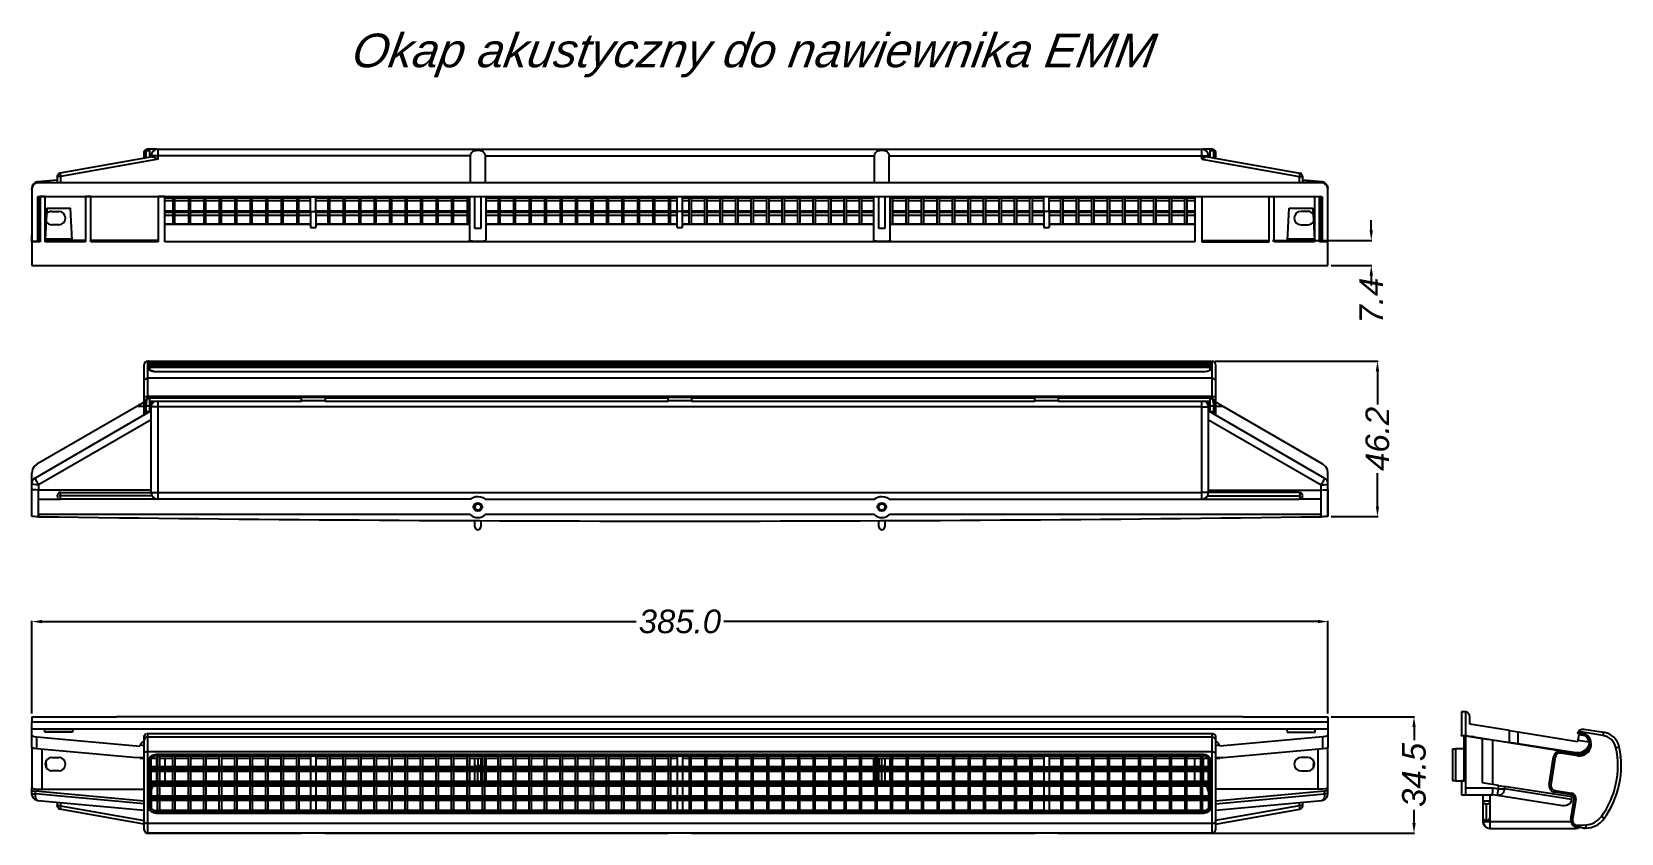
# Model space of a CAD drawing. Extents: x -4 to 468, y 40 to 278.
import ezdxf

# ---------------------------------------------------------------- set-up
doc = ezdxf.new("R2010")
doc.units = 0
doc.header["$MEASUREMENT"] = 0
doc.header["$PDSIZE"] = -1
doc.layers.get('0').update_dxf_attribs({"linetype": 'CONTINUOUS'})
doc.layers.get('DEFPOINTS').update_dxf_attribs({"linetype": 'CONTINUOUS'})
doc.styles.get("Standard").update_dxf_attribs({"font": 'ARIALI.TTF'})
doc.dimstyles.get("Standard").update_dxf_attribs({"dimtxt": 0.18, "dimasz": 0.18, "dimexe": 0.18, "dimexo": 0.0625, "dimgap": 0.09, "dimtad": 0, "dimtih": 1, "dimtoh": 1, "dimdec": 4, "dimzin": 0, "dimdsep": 46, "dimtxsty": 'Standard', "dimcen": 0.09, "dimadec": 0, "dimazin": 0, "dimtfac": 1, "dimtdec": 4, "dimtofl": 0, "dimtmove": 0, "dimatfit": 0, "dimfxl": 0, "dimtolj": 1, "dimtzin": 0, "dimarcsym": 0})

msp = doc.modelspace()

# ---------------------------------------------------------------- texts
at = {"linetype": 'Continuous', "oblique": 10}
msp.add_text('Okap akustyczny do nawiewnika EMM', height=10, dxfattribs=at).set_placement((90.74, 267.41))

# ---------------------------------------------------------------- blocks, each defined once
blk = doc.blocks.new('*D0')
at = {"color": 0, "linetype": 'ByBlock'}
for p, q in [((-3.92, 75.52), (-3.92, 102.98)), ((-0.92, 102.8), (175.57, 102.8)), ((378.08, 102.8), (201.59, 102.8)), ((381.08, 75.52), (381.08, 102.98))]:
    blk.add_line(p, q, dxfattribs=at)
for points in [[(-0.92, 103.3), (-0.92, 102.3), (-3.92, 102.8)], [(378.08, 103.3), (378.08, 102.3), (381.08, 102.8)]]:
    blk.add_solid(points, dxfattribs=at)
at = {"layer": 'DEFPOINTS', "color": 0, "linetype": 'ByBlock'}
for p in [(-3.92, 102.8), (-3.92, 74.52), (381.08, 74.52)]:
    blk.add_point(p, dxfattribs=at)
at = {"color": 0, "linetype": 'ByBlock', "insert": (188.58, 102.8), "char_height": 7, "attachment_point": 5}
blk.add_mtext('\\A1;385.0', dxfattribs=at)
blk = doc.blocks.new('*D1')
at = {"color": 0, "linetype": 'ByBlock'}
for p, q in [((382.08, 74.52), (406.83, 74.52)), ((406.65, 71.52), (406.65, 67.58)), ((406.65, 42.99), (406.65, 46.93)), ((347.08, 39.99), (406.83, 39.99))]:
    blk.add_line(p, q, dxfattribs=at)
for points in [[(406.15, 71.52), (407.15, 71.52), (406.65, 74.52)], [(406.15, 42.99), (407.15, 42.99), (406.65, 39.99)]]:
    blk.add_solid(points, dxfattribs=at)
at = {"layer": 'DEFPOINTS', "color": 0, "linetype": 'ByBlock'}
for p in [(381.08, 74.52), (346.08, 39.99), (406.65, 39.99)]:
    blk.add_point(p, dxfattribs=at)
at = {"color": 0, "linetype": 'ByBlock', "insert": (406.65, 57.26), "char_height": 7, "attachment_point": 5, "rotation": 90}
blk.add_mtext('\\A1;34.5', dxfattribs=at)
blk = doc.blocks.new('*D2')
at = {"color": 0, "linetype": 'ByBlock'}
for p, q in [((347.48, 180.13), (395.97, 180.13)), ((395.79, 177.13), (395.79, 167.22)), ((395.79, 136.97), (395.79, 146.88)), ((382.08, 133.97), (395.97, 133.97))]:
    blk.add_line(p, q, dxfattribs=at)
for points in [[(395.79, 180.13), (396.29, 177.13), (395.29, 177.13)], [(395.79, 133.97), (396.29, 136.97), (395.29, 136.97)]]:
    blk.add_solid(points, dxfattribs=at)
at = {"layer": 'DEFPOINTS', "color": 0, "linetype": 'ByBlock'}
for p in [(346.48, 180.13), (381.08, 133.97)]:
    blk.add_point(p, dxfattribs=at)
at = {"color": 0, "linetype": 'ByBlock', "insert": (395.79, 157.05), "char_height": 7, "attachment_point": 5, "rotation": 90}
blk.add_mtext('\\A1;46.2', dxfattribs=at)
blk = doc.blocks.new('*D3')
at = {"color": 0, "linetype": 'ByBlock'}
for p, q in [((393.94, 218.97), (393.94, 221.97)), ((364.58, 215.97), (394.12, 215.97)), ((382.08, 208.56), (394.12, 208.56)), ((393.94, 205.56), (393.94, 202.56))]:
    blk.add_line(p, q, dxfattribs=at)
for points in [[(393.94, 215.97), (393.44, 218.97), (394.44, 218.97)], [(393.94, 208.56), (393.44, 205.56), (394.44, 205.56)]]:
    blk.add_solid(points, dxfattribs=at)
at = {"layer": 'DEFPOINTS', "color": 0, "linetype": 'ByBlock'}
for p in [(363.58, 215.97), (381.08, 208.56)]:
    blk.add_point(p, dxfattribs=at)
at = {"color": 0, "linetype": 'ByBlock', "insert": (393.94, 198.12), "char_height": 7, "attachment_point": 5, "rotation": 90}
blk.add_mtext('\\A1;7.4', dxfattribs=at)

# ---------------------------------------------------------------- dimensions: what is measured, and where the dimension line sits
at = {"linetype": 'Continuous'}
for base, p1, p2, angle, picture, middle in [((393.94, 208.56), (363.58, 215.97), (381.08, 208.56), 270, '*D3', (393.94, 198.12)), ((395.79, 180.13), (381.08, 133.97), (346.48, 180.13), 90, '*D2', (395.79, 157.05))]:
    dim = msp.add_linear_dim(base=base, p1=p1, p2=p2, angle=angle, dimstyle='Standard', override={"dimtxt": 7, "dimasz": 3, "dimexo": 1, "dimgap": 1, "dimtih": 0, "dimtoh": 0, "dimdec": 1, "dimdle": 1, "dimtdec": 1, "dimatfit": 3}, dxfattribs=at)
    dim.commit()
    dim.dimension.update_dxf_attribs({"geometry": picture, "text_midpoint": middle, "text_rotation": 90})
dim = msp.add_linear_dim(base=(-3.92, 102.8), p1=(381.08, 74.52), p2=(-3.92, 74.52), dimstyle='Standard', override={"dimtxt": 7, "dimasz": 3, "dimexo": 1, "dimgap": 1, "dimtih": 0, "dimtoh": 0, "dimdec": 1, "dimdle": 1, "dimtdec": 1, "dimatfit": 3}, dxfattribs=at)
dim.commit()
dim.dimension.update_dxf_attribs({"geometry": '*D0', "text_midpoint": (188.58, 102.8)})
dim = msp.add_linear_dim(base=(406.65, 39.99), p1=(381.08, 74.52), p2=(346.08, 39.99), angle=90, dimstyle='Standard', override={"dimtxt": 7, "dimasz": 3, "dimexo": 1, "dimgap": 1, "dimtih": 0, "dimtoh": 0, "dimdec": 1, "dimdle": 1, "dimtdec": 1, "dimatfit": 3}, dxfattribs=at)
dim.commit()
dim.dimension.update_dxf_attribs({"geometry": '*D1', "text_midpoint": (406.65, 57.26)})

# ---------------------------------------------------------------- linework, layer by layer
at = {"color": 7, "linetype": 'Continuous'}
for p, q in [((31.85, 240.82), (4.41, 235.98)), ((29.48, 242.15), (29.5, 242.33)), ((29.48, 240.52), (29.48, 242.15)), ((29.99, 242.73), (29.98, 242.62)), ((29.98, 242.62), (29.98, 240.49)), ((29.99, 242.73), (31.08, 242.73)), ((31.08, 243.08), (30.48, 243.08)), ((30.48, 243.08), (30.48, 243.07)), ((31.08, 243.07), (30.48, 243.07)), ((33.16, 243.08), (31.08, 243.08)), ((31.08, 243.08), (31.08, 243.07)), ((31.08, 243.07), (31.08, 243.07)), ((31.08, 243.07), (31.08, 242.73)), ((31.08, 242.73), (31.08, 240.68)), ((31.61, 241.48), (31.08, 241.48)), ((31.61, 241.46), (31.08, 241.46)), ((31.58, 240.77), (31.58, 241.12)), ((33.58, 241.12), (31.58, 241.12)), ((33.58, 241.12), (33.58, 243.12)), ((33.58, 243.12), (343.58, 243.12)), ((126.43, 241.12), (33.58, 241.12)), ((33.58, 240.11), (33.58, 241.12)), ((126.43, 233.12), (126.43, 241.12)), ((130.73, 241.12), (246.43, 241.12)), ((130.73, 241.12), (130.73, 233.12)), ((246.43, 233.12), (246.43, 241.12)), ((250.73, 241.12), (343.58, 241.12)), ((250.73, 233.12), (250.73, 241.12)), ((343.58, 241.12), (343.58, 243.12)), ((343.58, 240.11), (343.58, 241.12)), ((343.58, 241.12), (345.58, 241.12)), ((346.08, 243.08), (343.99, 243.08)), ((345.31, 240.82), (372.75, 235.98)), ((346.08, 241.48), (345.55, 241.48)), ((346.08, 241.46), (345.55, 241.46)), ((345.58, 240.77), (345.58, 241.12)), ((346.68, 243.08), (346.08, 243.08)), ((346.08, 243.07), (346.08, 243.08)), ((346.08, 243.07), (346.08, 243.07)), ((346.68, 243.07), (346.08, 243.07)), ((346.08, 242.73), (346.08, 243.07)), ((346.08, 242.73), (347.17, 242.73)), ((346.08, 240.68), (346.08, 242.73)), ((346.68, 243.07), (346.68, 243.08)), ((347.18, 242.62), (347.17, 242.73)), ((347.18, 240.49), (347.18, 242.62)), ((347.66, 242.33), (347.68, 242.15)), ((347.68, 242.15), (347.68, 240.52)), ((33.58, 240.11), (4.58, 234.99)), ((29.48, 240.4), (29.48, 240.52)), ((343.58, 240.11), (372.58, 234.99)), ((347.68, 240.52), (347.68, 240.4)), ((-3.92, 231.12), (-3.92, 231.39)), ((3.58, 233.9), (-2.1, 233.38)), ((-2.1, 233.38), (-1.92, 233.37)), ((3.58, 233.87), (-1.92, 233.37)), ((-1.92, 233.37), (-1.92, 233.12)), ((379.08, 233.12), (-1.92, 233.12)), ((3.58, 235.04), (3.58, 233.12)), ((4.58, 234.99), (4.58, 233.12)), ((372.58, 234.99), (372.58, 233.12)), ((373.58, 233.12), (373.58, 235.04)), ((379.26, 233.38), (373.58, 233.9)), ((373.58, 233.87), (379.08, 233.37)), ((379.26, 233.38), (379.08, 233.37)), ((379.08, 233.12), (379.08, 233.37)), ((381.08, 231.12), (381.08, 231.39)), ((-3.92, 231.12), (-3.92, 215.63)), ((-2.18, 228.92), (-2.18, 215.63)), ((-1.92, 228.92), (-1.92, 216.4)), ((-1.42, 229.02), (-1.42, 215.57)), ((0.08, 229.02), (-1.42, 229.02)), ((0.08, 215.56), (0.08, 229.02)), ((12.08, 229.02), (12.08, 215.54)), ((13.58, 229.02), (12.08, 229.02)), ((13.58, 215.54), (13.58, 229.02)), ((33.58, 229.02), (33.58, 215.52)), ((35.58, 229.02), (33.58, 229.02)), ((35.58, 215.52), (35.58, 229.02)), ((35.58, 228.62), (78.88, 228.62)), ((37.98, 228.61), (35.58, 228.61)), ((37.98, 227.73), (35.58, 227.73)), ((37.98, 228.62), (37.98, 220.79)), ((38.58, 220.79), (38.58, 228.62)), ((42.58, 228.61), (38.58, 228.61)), ((42.58, 227.73), (38.58, 227.73)), ((42.58, 228.62), (42.58, 220.79)), ((43.18, 220.79), (43.18, 228.62)), ((47.18, 228.61), (43.18, 228.61)), ((47.18, 227.73), (43.18, 227.73)), ((47.18, 228.62), (47.18, 220.79)), ((47.78, 220.79), (47.78, 228.62)), ((51.78, 228.61), (47.78, 228.61)), ((51.78, 227.73), (47.78, 227.73)), ((51.78, 228.62), (51.78, 220.79)), ((52.38, 220.79), (52.38, 228.62)), ((56.38, 228.61), (52.38, 228.61)), ((56.38, 227.73), (52.38, 227.73)), ((56.38, 228.62), (56.38, 220.79)), ((56.98, 220.79), (56.98, 228.62)), ((60.98, 228.61), (56.98, 228.61)), ((60.98, 227.73), (56.98, 227.73)), ((60.98, 228.62), (60.98, 220.79)), ((61.58, 220.79), (61.58, 228.62)), ((65.58, 228.61), (61.58, 228.61)), ((65.58, 227.73), (61.58, 227.73)), ((65.58, 228.62), (65.58, 220.79)), ((66.18, 220.79), (66.18, 228.62)), ((70.18, 228.61), (66.18, 228.61)), ((70.18, 227.73), (66.18, 227.73)), ((70.18, 228.62), (70.18, 220.79)), ((70.78, 220.79), (70.78, 228.62)), ((74.78, 228.61), (70.78, 228.61)), ((74.78, 227.73), (70.78, 227.73)), ((74.78, 228.62), (74.78, 220.79)), ((75.38, 220.79), (75.38, 228.62)), ((78.88, 228.61), (75.38, 228.61)), ((78.88, 227.73), (75.38, 227.73)), ((78.88, 228.91), (80.48, 228.91)), ((78.88, 224.57), (78.88, 228.91)), ((80.48, 224.57), (80.48, 228.91)), ((80.48, 228.62), (126.08, 228.62)), ((83.98, 228.61), (80.48, 228.61)), ((83.98, 227.73), (80.48, 227.73)), ((83.98, 228.62), (83.98, 220.79)), ((84.58, 220.79), (84.58, 228.62)), ((88.58, 228.61), (84.58, 228.61)), ((88.58, 227.73), (84.58, 227.73)), ((88.58, 228.62), (88.58, 220.79)), ((89.18, 220.79), (89.18, 228.62)), ((93.18, 228.61), (89.18, 228.61)), ((93.18, 227.73), (89.18, 227.73)), ((93.18, 228.62), (93.18, 220.79)), ((93.78, 220.79), (93.78, 228.62)), ((97.78, 228.61), (93.78, 228.61)), ((97.78, 227.73), (93.78, 227.73)), ((97.78, 228.62), (97.78, 220.79)), ((98.38, 220.79), (98.38, 228.62)), ((102.38, 228.61), (98.38, 228.61)), ((102.38, 227.73), (98.38, 227.73)), ((102.38, 228.62), (102.38, 220.79)), ((102.98, 220.79), (102.98, 228.62)), ((106.98, 228.61), (102.98, 228.61)), ((106.98, 227.73), (102.98, 227.73)), ((106.98, 228.62), (106.98, 220.79)), ((107.58, 220.79), (107.58, 228.62)), ((111.58, 228.61), (107.58, 228.61)), ((111.58, 227.73), (107.58, 227.73)), ((111.58, 228.62), (111.58, 220.79)), ((112.18, 220.79), (112.18, 228.62)), ((116.18, 228.61), (112.18, 228.61)), ((116.18, 227.73), (112.18, 227.73)), ((116.18, 228.62), (116.18, 220.79)), ((116.78, 220.79), (116.78, 228.62)), ((120.78, 228.61), (116.78, 228.61)), ((120.78, 227.73), (116.78, 227.73)), ((120.78, 228.62), (120.78, 220.79)), ((121.38, 220.79), (121.38, 228.62)), ((125.38, 228.61), (121.38, 228.61)), ((125.38, 227.73), (121.38, 227.73)), ((125.38, 228.62), (125.38, 220.79)), ((125.98, 220.79), (125.98, 228.62)), ((126.08, 228.61), (125.98, 228.61)), ((126.08, 227.73), (125.98, 227.73)), ((126.08, 228.92), (126.08, 216.03)), ((127.68, 229.02), (129.48, 229.02)), ((127.68, 219.52), (127.68, 229.02)), ((129.48, 229.02), (129.48, 219.52)), ((131.08, 216.03), (131.08, 228.92)), ((131.08, 228.62), (187.78, 228.62)), ((134.58, 228.61), (131.08, 228.61)), ((134.58, 227.73), (131.08, 227.73)), ((134.58, 228.62), (134.58, 220.79)), ((135.18, 220.79), (135.18, 228.62)), ((139.18, 228.61), (135.18, 228.61)), ((139.18, 227.73), (135.18, 227.73)), ((139.18, 228.62), (139.18, 220.79)), ((139.78, 220.79), (139.78, 228.62)), ((143.78, 228.61), (139.78, 228.61)), ((143.78, 227.73), (139.78, 227.73)), ((143.78, 228.62), (143.78, 220.79)), ((144.38, 220.79), (144.38, 228.62)), ((148.38, 228.61), (144.38, 228.61)), ((148.38, 227.73), (144.38, 227.73)), ((148.38, 228.62), (148.38, 220.79)), ((148.98, 220.79), (148.98, 228.62)), ((152.98, 228.61), (148.98, 228.61)), ((152.98, 227.73), (148.98, 227.73)), ((152.98, 228.62), (152.98, 220.79)), ((153.58, 220.79), (153.58, 228.62)), ((157.58, 228.61), (153.58, 228.61)), ((157.58, 227.73), (153.58, 227.73)), ((157.58, 228.62), (157.58, 220.79)), ((158.18, 220.79), (158.18, 228.62)), ((162.18, 228.61), (158.18, 228.61)), ((162.18, 227.73), (158.18, 227.73)), ((162.18, 228.62), (162.18, 220.79)), ((162.78, 220.79), (162.78, 228.62)), ((166.78, 228.61), (162.78, 228.61)), ((166.78, 227.73), (162.78, 227.73)), ((166.78, 228.62), (166.78, 220.79)), ((167.38, 220.79), (167.38, 228.62)), ((171.38, 228.61), (167.38, 228.61)), ((171.38, 227.73), (167.38, 227.73)), ((171.38, 228.62), (171.38, 220.79)), ((171.98, 220.79), (171.98, 228.62)), ((175.98, 228.61), (171.98, 228.61)), ((175.98, 227.73), (171.98, 227.73)), ((175.98, 228.62), (175.98, 220.79)), ((176.58, 220.79), (176.58, 228.62)), ((180.58, 228.61), (176.58, 228.61)), ((180.58, 227.73), (176.58, 227.73)), ((180.58, 228.62), (180.58, 220.79)), ((181.18, 220.79), (181.18, 228.62)), ((185.18, 228.61), (181.18, 228.61)), ((185.18, 227.73), (181.18, 227.73)), ((185.18, 228.62), (185.18, 220.79)), ((185.78, 220.79), (185.78, 228.62)), ((187.78, 228.61), (185.78, 228.61)), ((187.78, 227.73), (185.78, 227.73)), ((189.38, 228.91), (187.78, 228.91)), ((187.78, 224.57), (187.78, 228.91)), ((189.38, 224.57), (189.38, 228.91)), ((189.38, 228.62), (246.08, 228.62)), ((191.38, 228.61), (189.38, 228.61)), ((191.38, 227.73), (189.38, 227.73)), ((191.38, 220.79), (191.38, 228.62)), ((191.98, 228.62), (191.98, 220.79)), ((195.98, 228.61), (191.98, 228.61)), ((195.98, 227.73), (191.98, 227.73)), ((195.98, 220.79), (195.98, 228.62)), ((196.58, 228.62), (196.58, 220.79)), ((200.58, 228.61), (196.58, 228.61)), ((200.58, 227.73), (196.58, 227.73)), ((200.58, 220.79), (200.58, 228.62)), ((201.18, 228.62), (201.18, 220.79)), ((205.18, 228.61), (201.18, 228.61)), ((205.18, 227.73), (201.18, 227.73)), ((205.18, 220.79), (205.18, 228.62)), ((205.78, 228.62), (205.78, 220.79)), ((209.78, 228.61), (205.78, 228.61)), ((209.78, 227.73), (205.78, 227.73)), ((209.78, 220.79), (209.78, 228.62)), ((210.38, 228.62), (210.38, 220.79)), ((214.38, 228.61), (210.38, 228.61)), ((214.38, 227.73), (210.38, 227.73)), ((214.38, 220.79), (214.38, 228.62)), ((214.98, 228.62), (214.98, 220.79)), ((218.98, 228.61), (214.98, 228.61)), ((218.98, 227.73), (214.98, 227.73)), ((218.98, 220.79), (218.98, 228.62)), ((219.58, 228.62), (219.58, 220.79)), ((223.58, 228.61), (219.58, 228.61)), ((223.58, 227.73), (219.58, 227.73)), ((223.58, 220.79), (223.58, 228.62)), ((224.18, 228.62), (224.18, 220.79)), ((228.18, 228.61), (224.18, 228.61)), ((228.18, 227.73), (224.18, 227.73)), ((228.18, 220.79), (228.18, 228.62)), ((228.78, 228.62), (228.78, 220.79)), ((232.78, 228.61), (228.78, 228.61)), ((232.78, 227.73), (228.78, 227.73)), ((232.78, 220.79), (232.78, 228.62)), ((233.38, 228.62), (233.38, 220.79)), ((237.38, 228.61), (233.38, 228.61)), ((237.38, 227.73), (233.38, 227.73)), ((237.38, 220.79), (237.38, 228.62)), ((237.98, 228.62), (237.98, 220.79)), ((241.98, 228.61), (237.98, 228.61)), ((241.98, 227.73), (237.98, 227.73)), ((241.98, 220.79), (241.98, 228.62)), ((242.58, 228.62), (242.58, 220.79)), ((246.08, 228.61), (242.58, 228.61)), ((246.08, 227.73), (242.58, 227.73)), ((246.08, 228.92), (246.08, 216.03)), ((247.68, 219.52), (247.68, 229.02)), ((247.68, 229.02), (249.48, 229.02)), ((249.48, 229.02), (249.48, 219.52)), ((251.08, 216.03), (251.08, 228.92)), ((251.08, 228.62), (296.68, 228.62)), ((251.18, 228.61), (251.08, 228.61)), ((251.18, 227.73), (251.08, 227.73)), ((251.18, 220.79), (251.18, 228.62)), ((251.78, 228.62), (251.78, 220.79)), ((255.78, 228.61), (251.78, 228.61)), ((255.78, 227.73), (251.78, 227.73)), ((255.78, 220.79), (255.78, 228.62)), ((256.38, 228.62), (256.38, 220.79)), ((260.38, 228.61), (256.38, 228.61)), ((260.38, 227.73), (256.38, 227.73)), ((260.38, 220.79), (260.38, 228.62)), ((260.98, 228.62), (260.98, 220.79)), ((264.98, 228.61), (260.98, 228.61)), ((264.98, 227.73), (260.98, 227.73)), ((264.98, 220.79), (264.98, 228.62)), ((265.58, 228.62), (265.58, 220.79)), ((269.58, 228.61), (265.58, 228.61)), ((269.58, 227.73), (265.58, 227.73)), ((269.58, 220.79), (269.58, 228.62)), ((270.18, 228.62), (270.18, 220.79)), ((274.18, 228.61), (270.18, 228.61)), ((274.18, 227.73), (270.18, 227.73)), ((274.18, 220.79), (274.18, 228.62)), ((274.78, 228.62), (274.78, 220.79)), ((278.78, 228.61), (274.78, 228.61)), ((278.78, 227.73), (274.78, 227.73)), ((278.78, 220.79), (278.78, 228.62)), ((279.38, 228.62), (279.38, 220.79)), ((283.38, 228.61), (279.38, 228.61)), ((283.38, 227.73), (279.38, 227.73)), ((283.38, 220.79), (283.38, 228.62)), ((283.98, 228.62), (283.98, 220.79)), ((287.98, 228.61), (283.98, 228.61)), ((287.98, 227.73), (283.98, 227.73)), ((287.98, 220.79), (287.98, 228.62)), ((288.58, 228.62), (288.58, 220.79)), ((292.58, 228.61), (288.58, 228.61)), ((292.58, 227.73), (288.58, 227.73)), ((292.58, 220.79), (292.58, 228.62)), ((293.18, 228.62), (293.18, 220.79)), ((296.68, 228.61), (293.18, 228.61)), ((296.68, 227.73), (293.18, 227.73)), ((298.28, 228.91), (296.68, 228.91)), ((296.68, 224.57), (296.68, 228.91)), ((298.28, 224.57), (298.28, 228.91)), ((298.28, 228.62), (341.58, 228.62)), ((301.78, 228.61), (298.28, 228.61)), ((301.78, 227.73), (298.28, 227.73)), ((301.78, 220.79), (301.78, 228.62)), ((302.38, 228.62), (302.38, 220.79)), ((306.38, 228.61), (302.38, 228.61)), ((306.38, 227.73), (302.38, 227.73)), ((306.38, 220.79), (306.38, 228.62)), ((306.98, 228.62), (306.98, 220.79)), ((310.98, 228.61), (306.98, 228.61)), ((310.98, 227.73), (306.98, 227.73)), ((310.98, 220.79), (310.98, 228.62)), ((311.58, 228.62), (311.58, 220.79)), ((315.58, 228.61), (311.58, 228.61)), ((315.58, 227.73), (311.58, 227.73)), ((315.58, 220.79), (315.58, 228.62)), ((316.18, 228.62), (316.18, 220.79)), ((320.18, 228.61), (316.18, 228.61)), ((320.18, 227.73), (316.18, 227.73)), ((320.18, 220.79), (320.18, 228.62)), ((320.78, 228.62), (320.78, 220.79)), ((324.78, 228.61), (320.78, 228.61)), ((324.78, 227.73), (320.78, 227.73)), ((324.78, 220.79), (324.78, 228.62)), ((325.38, 228.62), (325.38, 220.79)), ((329.38, 228.61), (325.38, 228.61)), ((329.38, 227.73), (325.38, 227.73)), ((329.38, 220.79), (329.38, 228.62)), ((329.98, 228.62), (329.98, 220.79)), ((333.98, 228.61), (329.98, 228.61)), ((333.98, 227.73), (329.98, 227.73)), ((333.98, 220.79), (333.98, 228.62)), ((334.58, 228.62), (334.58, 220.79)), ((338.58, 228.61), (334.58, 228.61)), ((338.58, 227.73), (334.58, 227.73)), ((338.58, 220.79), (338.58, 228.62)), ((339.18, 228.62), (339.18, 220.79)), ((341.58, 228.61), (339.18, 228.61)), ((341.58, 227.73), (339.18, 227.73)), ((341.58, 229.02), (341.58, 215.52)), ((343.58, 229.02), (343.58, 215.52)), ((363.58, 215.54), (363.58, 229.02)), ((365.08, 215.54), (365.08, 229.02)), ((377.08, 229.02), (377.08, 215.56)), ((378.58, 215.57), (378.58, 229.02)), ((379.08, 216.4), (379.08, 228.92)), ((379.34, 228.92), (379.34, 215.63)), ((381.08, 215.63), (381.08, 231.12)), ((0.56, 225.52), (0.08, 216.36)), ((0.56, 225.52), (7.56, 225.52)), ((2.08, 224.62), (4.08, 224.62)), ((8.06, 215.97), (7.56, 225.52)), ((37.98, 224.67), (35.58, 224.67)), ((37.98, 224.66), (35.58, 224.66)), ((37.98, 224.27), (35.58, 224.27)), ((37.98, 223.38), (35.58, 223.38)), ((42.58, 224.67), (38.58, 224.67)), ((42.58, 224.66), (38.58, 224.66)), ((42.58, 224.27), (38.58, 224.27)), ((42.58, 223.38), (38.58, 223.38)), ((47.18, 224.67), (43.18, 224.67)), ((47.18, 224.66), (43.18, 224.66)), ((47.18, 224.27), (43.18, 224.27)), ((47.18, 223.38), (43.18, 223.38)), ((51.78, 224.67), (47.78, 224.67)), ((51.78, 224.66), (47.78, 224.66)), ((51.78, 224.27), (47.78, 224.27)), ((51.78, 223.38), (47.78, 223.38)), ((56.38, 224.67), (52.38, 224.67)), ((56.38, 224.66), (52.38, 224.66)), ((56.38, 224.27), (52.38, 224.27)), ((56.38, 223.38), (52.38, 223.38)), ((60.98, 224.67), (56.98, 224.67)), ((60.98, 224.66), (56.98, 224.66)), ((60.98, 224.27), (56.98, 224.27)), ((60.98, 223.38), (56.98, 223.38)), ((65.58, 224.67), (61.58, 224.67)), ((65.58, 224.66), (61.58, 224.66)), ((65.58, 224.27), (61.58, 224.27)), ((65.58, 223.38), (61.58, 223.38)), ((70.18, 224.67), (66.18, 224.67)), ((70.18, 224.66), (66.18, 224.66)), ((70.18, 224.27), (66.18, 224.27)), ((70.18, 223.38), (66.18, 223.38)), ((74.78, 224.67), (70.78, 224.67)), ((74.78, 224.66), (70.78, 224.66)), ((74.78, 224.27), (70.78, 224.27)), ((74.78, 223.38), (70.78, 223.38)), ((78.88, 224.67), (75.38, 224.67)), ((78.88, 224.66), (75.38, 224.66)), ((78.88, 224.27), (75.38, 224.27)), ((78.88, 223.38), (75.38, 223.38)), ((78.88, 224.57), (80.48, 224.57)), ((78.88, 224.57), (78.88, 219.81)), ((83.98, 224.67), (80.48, 224.67)), ((83.98, 224.66), (80.48, 224.66)), ((80.48, 224.57), (80.48, 219.81)), ((83.98, 224.27), (80.48, 224.27)), ((83.98, 223.38), (80.48, 223.38)), ((88.58, 224.67), (84.58, 224.67)), ((88.58, 224.66), (84.58, 224.66)), ((88.58, 224.27), (84.58, 224.27)), ((88.58, 223.38), (84.58, 223.38)), ((93.18, 224.67), (89.18, 224.67)), ((93.18, 224.66), (89.18, 224.66)), ((93.18, 224.27), (89.18, 224.27)), ((93.18, 223.38), (89.18, 223.38)), ((97.78, 224.67), (93.78, 224.67)), ((97.78, 224.66), (93.78, 224.66)), ((97.78, 224.27), (93.78, 224.27)), ((97.78, 223.38), (93.78, 223.38)), ((102.38, 224.67), (98.38, 224.67)), ((102.38, 224.66), (98.38, 224.66)), ((102.38, 224.27), (98.38, 224.27)), ((102.38, 223.38), (98.38, 223.38)), ((106.98, 224.67), (102.98, 224.67)), ((106.98, 224.66), (102.98, 224.66)), ((106.98, 224.27), (102.98, 224.27)), ((106.98, 223.38), (102.98, 223.38)), ((111.58, 224.67), (107.58, 224.67)), ((111.58, 224.66), (107.58, 224.66)), ((111.58, 224.27), (107.58, 224.27)), ((111.58, 223.38), (107.58, 223.38)), ((116.18, 224.67), (112.18, 224.67)), ((116.18, 224.66), (112.18, 224.66)), ((116.18, 224.27), (112.18, 224.27)), ((116.18, 223.38), (112.18, 223.38)), ((120.78, 224.67), (116.78, 224.67)), ((120.78, 224.66), (116.78, 224.66)), ((120.78, 224.27), (116.78, 224.27)), ((120.78, 223.38), (116.78, 223.38)), ((125.38, 224.67), (121.38, 224.67)), ((125.38, 224.66), (121.38, 224.66)), ((125.38, 224.27), (121.38, 224.27)), ((125.38, 223.38), (121.38, 223.38)), ((126.08, 224.67), (125.98, 224.67)), ((126.08, 224.66), (125.98, 224.66)), ((126.08, 224.27), (125.98, 224.27)), ((126.08, 223.38), (125.98, 223.38)), ((134.58, 224.67), (131.08, 224.67)), ((134.58, 224.66), (131.08, 224.66)), ((134.58, 224.27), (131.08, 224.27)), ((134.58, 223.38), (131.08, 223.38)), ((139.18, 224.67), (135.18, 224.67)), ((139.18, 224.66), (135.18, 224.66)), ((139.18, 224.27), (135.18, 224.27)), ((139.18, 223.38), (135.18, 223.38)), ((143.78, 224.67), (139.78, 224.67)), ((143.78, 224.66), (139.78, 224.66)), ((143.78, 224.27), (139.78, 224.27)), ((143.78, 223.38), (139.78, 223.38)), ((148.38, 224.67), (144.38, 224.67)), ((148.38, 224.66), (144.38, 224.66)), ((148.38, 224.27), (144.38, 224.27)), ((148.38, 223.38), (144.38, 223.38)), ((152.98, 224.67), (148.98, 224.67)), ((152.98, 224.66), (148.98, 224.66)), ((152.98, 224.27), (148.98, 224.27)), ((152.98, 223.38), (148.98, 223.38)), ((157.58, 224.67), (153.58, 224.67)), ((157.58, 224.66), (153.58, 224.66)), ((157.58, 224.27), (153.58, 224.27)), ((157.58, 223.38), (153.58, 223.38)), ((162.18, 224.67), (158.18, 224.67)), ((162.18, 224.66), (158.18, 224.66)), ((162.18, 224.27), (158.18, 224.27)), ((162.18, 223.38), (158.18, 223.38)), ((166.78, 224.67), (162.78, 224.67)), ((166.78, 224.66), (162.78, 224.66)), ((166.78, 224.27), (162.78, 224.27)), ((166.78, 223.38), (162.78, 223.38)), ((171.38, 224.67), (167.38, 224.67)), ((171.38, 224.66), (167.38, 224.66)), ((171.38, 224.27), (167.38, 224.27)), ((171.38, 223.38), (167.38, 223.38)), ((175.98, 224.67), (171.98, 224.67)), ((175.98, 224.66), (171.98, 224.66)), ((175.98, 224.27), (171.98, 224.27)), ((175.98, 223.38), (171.98, 223.38)), ((180.58, 224.67), (176.58, 224.67)), ((180.58, 224.66), (176.58, 224.66)), ((180.58, 224.27), (176.58, 224.27)), ((180.58, 223.38), (176.58, 223.38)), ((185.18, 224.67), (181.18, 224.67)), ((185.18, 224.66), (181.18, 224.66)), ((185.18, 224.27), (181.18, 224.27)), ((185.18, 223.38), (181.18, 223.38)), ((187.78, 224.67), (185.78, 224.67)), ((187.78, 224.66), (185.78, 224.66)), ((187.78, 224.27), (185.78, 224.27)), ((187.78, 223.38), (185.78, 223.38)), ((189.38, 224.57), (187.78, 224.57)), ((187.78, 219.81), (187.78, 224.57)), ((191.38, 224.67), (189.38, 224.67)), ((191.38, 224.66), (189.38, 224.66)), ((189.38, 219.81), (189.38, 224.57)), ((191.38, 224.27), (189.38, 224.27)), ((191.38, 223.38), (189.38, 223.38)), ((195.98, 224.67), (191.98, 224.67)), ((195.98, 224.66), (191.98, 224.66)), ((195.98, 224.27), (191.98, 224.27)), ((195.98, 223.38), (191.98, 223.38)), ((200.58, 224.67), (196.58, 224.67)), ((200.58, 224.66), (196.58, 224.66)), ((200.58, 224.27), (196.58, 224.27)), ((200.58, 223.38), (196.58, 223.38)), ((205.18, 224.67), (201.18, 224.67)), ((205.18, 224.66), (201.18, 224.66)), ((205.18, 224.27), (201.18, 224.27)), ((205.18, 223.38), (201.18, 223.38)), ((209.78, 224.67), (205.78, 224.67)), ((209.78, 224.66), (205.78, 224.66)), ((209.78, 224.27), (205.78, 224.27)), ((209.78, 223.38), (205.78, 223.38)), ((214.38, 224.67), (210.38, 224.67)), ((214.38, 224.66), (210.38, 224.66)), ((214.38, 224.27), (210.38, 224.27)), ((214.38, 223.38), (210.38, 223.38)), ((218.98, 224.67), (214.98, 224.67)), ((218.98, 224.66), (214.98, 224.66)), ((218.98, 224.27), (214.98, 224.27)), ((218.98, 223.38), (214.98, 223.38)), ((223.58, 224.67), (219.58, 224.67)), ((223.58, 224.66), (219.58, 224.66)), ((223.58, 224.27), (219.58, 224.27)), ((223.58, 223.38), (219.58, 223.38)), ((228.18, 224.67), (224.18, 224.67)), ((228.18, 224.66), (224.18, 224.66)), ((228.18, 224.27), (224.18, 224.27)), ((228.18, 223.38), (224.18, 223.38)), ((232.78, 224.67), (228.78, 224.67)), ((232.78, 224.66), (228.78, 224.66)), ((232.78, 224.27), (228.78, 224.27)), ((232.78, 223.38), (228.78, 223.38)), ((237.38, 224.67), (233.38, 224.67)), ((237.38, 224.66), (233.38, 224.66)), ((237.38, 224.27), (233.38, 224.27)), ((237.38, 223.38), (233.38, 223.38)), ((241.98, 224.67), (237.98, 224.67)), ((241.98, 224.66), (237.98, 224.66)), ((241.98, 224.27), (237.98, 224.27)), ((241.98, 223.38), (237.98, 223.38)), ((246.08, 224.67), (242.58, 224.67)), ((246.08, 224.66), (242.58, 224.66)), ((246.08, 224.27), (242.58, 224.27)), ((246.08, 223.38), (242.58, 223.38)), ((251.18, 224.67), (251.08, 224.67)), ((251.18, 224.66), (251.08, 224.66)), ((251.18, 224.27), (251.08, 224.27)), ((251.18, 223.38), (251.08, 223.38)), ((255.78, 224.67), (251.78, 224.67)), ((255.78, 224.66), (251.78, 224.66)), ((255.78, 224.27), (251.78, 224.27)), ((255.78, 223.38), (251.78, 223.38)), ((260.38, 224.67), (256.38, 224.67)), ((260.38, 224.66), (256.38, 224.66)), ((260.38, 224.27), (256.38, 224.27)), ((260.38, 223.38), (256.38, 223.38)), ((264.98, 224.67), (260.98, 224.67)), ((264.98, 224.66), (260.98, 224.66)), ((264.98, 224.27), (260.98, 224.27)), ((264.98, 223.38), (260.98, 223.38)), ((269.58, 224.67), (265.58, 224.67)), ((269.58, 224.66), (265.58, 224.66)), ((269.58, 224.27), (265.58, 224.27)), ((269.58, 223.38), (265.58, 223.38)), ((274.18, 224.67), (270.18, 224.67)), ((274.18, 224.66), (270.18, 224.66)), ((274.18, 224.27), (270.18, 224.27)), ((274.18, 223.38), (270.18, 223.38)), ((278.78, 224.67), (274.78, 224.67)), ((278.78, 224.66), (274.78, 224.66)), ((278.78, 224.27), (274.78, 224.27)), ((278.78, 223.38), (274.78, 223.38)), ((283.38, 224.67), (279.38, 224.67)), ((283.38, 224.66), (279.38, 224.66)), ((283.38, 224.27), (279.38, 224.27)), ((283.38, 223.38), (279.38, 223.38)), ((287.98, 224.67), (283.98, 224.67)), ((287.98, 224.66), (283.98, 224.66)), ((287.98, 224.27), (283.98, 224.27)), ((287.98, 223.38), (283.98, 223.38)), ((292.58, 224.67), (288.58, 224.67)), ((292.58, 224.66), (288.58, 224.66)), ((292.58, 224.27), (288.58, 224.27)), ((292.58, 223.38), (288.58, 223.38)), ((296.68, 224.67), (293.18, 224.67)), ((296.68, 224.66), (293.18, 224.66)), ((296.68, 224.27), (293.18, 224.27)), ((296.68, 223.38), (293.18, 223.38)), ((298.28, 224.57), (296.68, 224.57)), ((296.68, 224.57), (296.68, 219.81)), ((301.78, 224.67), (298.28, 224.67)), ((301.78, 224.66), (298.28, 224.66)), ((298.28, 224.57), (298.28, 219.81)), ((301.78, 224.27), (298.28, 224.27)), ((301.78, 223.38), (298.28, 223.38)), ((306.38, 224.67), (302.38, 224.67)), ((306.38, 224.66), (302.38, 224.66)), ((306.38, 224.27), (302.38, 224.27)), ((306.38, 223.38), (302.38, 223.38)), ((310.98, 224.67), (306.98, 224.67)), ((310.98, 224.66), (306.98, 224.66)), ((310.98, 224.27), (306.98, 224.27)), ((310.98, 223.38), (306.98, 223.38)), ((315.58, 224.67), (311.58, 224.67)), ((315.58, 224.66), (311.58, 224.66)), ((315.58, 224.27), (311.58, 224.27)), ((315.58, 223.38), (311.58, 223.38)), ((320.18, 224.67), (316.18, 224.67)), ((320.18, 224.66), (316.18, 224.66)), ((320.18, 224.27), (316.18, 224.27)), ((320.18, 223.38), (316.18, 223.38)), ((324.78, 224.67), (320.78, 224.67)), ((324.78, 224.66), (320.78, 224.66)), ((324.78, 224.27), (320.78, 224.27)), ((324.78, 223.38), (320.78, 223.38)), ((329.38, 224.67), (325.38, 224.67)), ((329.38, 224.66), (325.38, 224.66)), ((329.38, 224.27), (325.38, 224.27)), ((329.38, 223.38), (325.38, 223.38)), ((333.98, 224.67), (329.98, 224.67)), ((333.98, 224.66), (329.98, 224.66)), ((333.98, 224.27), (329.98, 224.27)), ((333.98, 223.38), (329.98, 223.38)), ((338.58, 224.67), (334.58, 224.67)), ((338.58, 224.66), (334.58, 224.66)), ((338.58, 224.27), (334.58, 224.27)), ((338.58, 223.38), (334.58, 223.38)), ((341.58, 224.67), (339.18, 224.67)), ((341.58, 224.66), (339.18, 224.66)), ((341.58, 224.27), (339.18, 224.27)), ((341.58, 223.38), (339.18, 223.38)), ((369.1, 215.97), (369.6, 225.52)), ((369.6, 225.52), (376.6, 225.52)), ((375.08, 224.62), (373.08, 224.62)), ((376.6, 225.52), (377.08, 216.36)), ((-3.92, 215.57), (-3.92, 217.62)), ((4.08, 220.62), (2.08, 220.62)), ((78.88, 220.79), (35.58, 220.79)), ((78.88, 220.75), (35.58, 220.75)), ((78.88, 219.81), (80.48, 219.81)), ((126.08, 220.79), (80.48, 220.79)), ((126.08, 220.75), (80.48, 220.75)), ((129.48, 219.52), (127.68, 219.52)), ((187.78, 220.79), (131.08, 220.79)), ((187.78, 220.75), (131.08, 220.75)), ((187.78, 219.81), (189.38, 219.81)), ((246.08, 220.79), (189.38, 220.79)), ((246.08, 220.75), (189.38, 220.75)), ((249.48, 219.52), (247.68, 219.52)), ((296.68, 220.79), (251.08, 220.79)), ((296.68, 220.75), (251.08, 220.75)), ((296.68, 219.81), (298.28, 219.81)), ((341.58, 220.79), (298.28, 220.79)), ((341.58, 220.75), (298.28, 220.75)), ((373.08, 220.62), (375.08, 220.62)), ((-2.18, 215.63), (-3.92, 215.63)), ((-3.92, 215.57), (-3.92, 208.56)), ((-1.42, 215.57), (-3.92, 215.57)), ((-1.92, 216.4), (-2.18, 215.63)), ((-1.42, 216.4), (-1.92, 216.4)), ((8.04, 216.4), (0.08, 216.4)), ((8.07, 215.84), (0.08, 215.84)), ((12.08, 215.54), (0.08, 215.56)), ((8.06, 215.97), (8.07, 215.84)), ((12.08, 215.97), (8.06, 215.97)), ((33.58, 215.97), (13.58, 215.97)), ((21.25, 215.52), (13.58, 215.54)), ((33.58, 215.52), (21.25, 215.52)), ((341.58, 215.52), (35.58, 215.52)), ((126.11, 215.97), (126.09, 216.03)), ((343.58, 215.97), (363.58, 215.97)), ((343.58, 215.52), (355.91, 215.52)), ((355.91, 215.52), (363.58, 215.54)), ((365.08, 215.97), (369.1, 215.97)), ((377.08, 215.56), (365.08, 215.54)), ((369.09, 215.84), (369.1, 215.97)), ((377.08, 215.84), (369.09, 215.84)), ((377.08, 216.4), (369.12, 216.4)), ((379.08, 216.4), (378.58, 216.4)), ((381.08, 215.57), (378.58, 215.57)), ((379.34, 215.63), (379.08, 216.4)), ((379.34, 215.63), (381.08, 215.63)), ((381.08, 215.57), (381.08, 215.63)), ((381.08, 208.56), (381.08, 215.57)), ((21.25, 208.52), (355.91, 208.52)), ((30.48, 180.13), (30.48, 175.05)), ((30.68, 179.82), (30.68, 180.13)), ((346.48, 179.82), (30.68, 179.82)), ((30.68, 179.8), (346.48, 179.8)), ((30.68, 178.76), (30.68, 179.8)), ((30.72, 180.13), (346.48, 180.13)), ((346.48, 180.13), (346.48, 179.82)), ((346.48, 179.8), (346.48, 178.76)), ((346.68, 175.05), (346.68, 180.13)), ((29.48, 174.25), (29.48, 179.13)), ((30.48, 175.05), (30.48, 169.63)), ((346.68, 175.05), (30.48, 175.05)), ((346.48, 178.76), (30.68, 178.76)), ((30.68, 178.73), (346.48, 178.73)), ((30.68, 178.03), (30.68, 178.73)), ((346.35, 178.78), (30.8, 178.78)), ((31.07, 178.29), (31.08, 178.22)), ((346.09, 178.29), (31.07, 178.29)), ((31.08, 179.34), (31.08, 179.34)), ((31.08, 179.34), (31.08, 178.78)), ((346.08, 179.34), (31.08, 179.34)), ((31.08, 178.22), (31.08, 177.66)), ((344.08, 176.97), (33.08, 176.97)), ((33.08, 176.93), (33.08, 176.97)), ((344.08, 176.93), (33.08, 176.93)), ((344.08, 176.97), (344.08, 176.93)), ((346.08, 179.34), (346.08, 179.34)), ((346.08, 178.78), (346.08, 179.34)), ((346.08, 178.22), (346.09, 178.29)), ((346.08, 177.66), (346.08, 178.22)), ((346.48, 178.73), (346.48, 178.03)), ((346.68, 169.63), (346.68, 175.05)), ((347.68, 179.13), (347.68, 174.25)), ((29.48, 169.6), (29.48, 174.25)), ((29.48, 168.26), (29.48, 171.22)), ((347.68, 174.25), (347.68, 169.6)), ((347.68, 171.22), (347.68, 168.26)), ((31.58, 165.34), (-2.92, 145.43)), ((27.25, 166.64), (-2.42, 149.51)), ((29.48, 167.93), (27.25, 166.64)), ((29.48, 166.64), (27.25, 166.64)), ((29.48, 166.62), (29.48, 169.6)), ((29.48, 166.62), (29.5, 166.93)), ((29.48, 165.4), (29.48, 166.67)), ((29.48, 165.66), (29.48, 166.62)), ((29.48, 164.13), (29.48, 165.4)), ((29.99, 166.85), (29.98, 166.44)), ((29.98, 166.44), (29.98, 165.16)), ((29.99, 166.85), (31.08, 166.85)), ((346.68, 169.63), (30.48, 169.63)), ((30.48, 169.63), (30.48, 169.09)), ((30.48, 169.09), (31.08, 169.09)), ((30.48, 169.09), (30.48, 169)), ((31.08, 169), (30.48, 169)), ((76.18, 169.12), (31.08, 169.12)), ((31.08, 169.12), (31.08, 169.09)), ((31.08, 169.09), (31.08, 169)), ((31.08, 169), (31.08, 168.97)), ((31.08, 168.97), (31.08, 166.85)), ((31.08, 168.3), (76.18, 168.3)), ((31.08, 166.85), (31.08, 165.16)), ((31.58, 166.64), (31.08, 166.64)), ((31.58, 166.58), (31.58, 168.3)), ((31.58, 166.58), (31.58, 167.14)), ((31.58, 141.14), (31.58, 166.58)), ((33.58, 166.58), (31.58, 166.58)), ((33.58, 166.58), (33.58, 168.3)), ((343.58, 166.58), (33.58, 166.58)), ((33.58, 141.14), (33.58, 166.58)), ((83.18, 169.33), (76.18, 169.33)), ((76.18, 169.33), (76.18, 169.12)), ((76.18, 168.3), (76.18, 169.12)), ((76.18, 168.47), (83.18, 168.47)), ((83.18, 169.12), (83.18, 169.33)), ((185.08, 169.12), (83.18, 169.12)), ((83.18, 169.12), (83.18, 168.3)), ((83.18, 168.3), (185.08, 168.3)), ((192.08, 169.33), (185.08, 169.33)), ((185.08, 169.33), (185.08, 169.12)), ((185.08, 168.3), (185.08, 169.12)), ((185.08, 168.47), (192.08, 168.47)), ((192.08, 169.12), (192.08, 169.33)), ((293.98, 169.12), (192.08, 169.12)), ((192.08, 169.12), (192.08, 168.3)), ((192.08, 168.3), (293.98, 168.3)), ((300.98, 169.33), (293.98, 169.33)), ((293.98, 169.33), (293.98, 169.12)), ((293.98, 168.3), (293.98, 169.12)), ((293.98, 168.47), (300.98, 168.47)), ((300.98, 169.12), (300.98, 169.33)), ((346.08, 169.12), (300.98, 169.12)), ((300.98, 169.12), (300.98, 168.3)), ((300.98, 168.3), (346.08, 168.3)), ((343.58, 166.58), (343.58, 168.3)), ((343.58, 141.14), (343.58, 166.58)), ((343.58, 166.58), (345.58, 166.58)), ((345.58, 166.58), (345.58, 168.3)), ((345.58, 165.92), (345.58, 167.14)), ((346.08, 166.64), (345.58, 166.64)), ((345.58, 141.14), (345.58, 166.58)), ((345.58, 165.34), (380.08, 145.43)), ((346.08, 169.12), (346.08, 169.09)), ((346.08, 169.09), (346.68, 169.09)), ((346.08, 169), (346.08, 169.09)), ((346.68, 169), (346.08, 169)), ((346.08, 168.97), (346.08, 169)), ((346.08, 166.85), (346.08, 168.97)), ((346.08, 166.85), (347.17, 166.85)), ((346.08, 165.16), (346.08, 166.85)), ((346.68, 169.09), (346.68, 169.63)), ((346.68, 169), (346.68, 169.09)), ((347.18, 166.44), (347.17, 166.85)), ((347.18, 165.16), (347.18, 166.44)), ((347.66, 166.93), (347.68, 166.62)), ((347.68, 169.6), (347.68, 166.62)), ((349.91, 166.64), (347.68, 167.93)), ((347.68, 166.67), (347.68, 165.4)), ((349.91, 166.64), (347.68, 166.64)), ((347.68, 166.62), (347.68, 165.66)), ((347.68, 165.4), (347.68, 164.13)), ((379.58, 149.51), (349.91, 166.64)), ((31.58, 162.72), (-1.92, 143.38)), ((29.98, 165.16), (31.08, 165.16)), ((29.98, 165.16), (29.98, 164.42)), ((31.08, 165.06), (31.08, 165.16)), ((345.58, 162.72), (379.08, 143.38)), ((346.08, 165.16), (347.18, 165.16)), ((346.08, 165.06), (346.08, 165.16)), ((347.18, 164.42), (347.18, 165.16)), ((-3.92, 143.87), (-3.92, 146.91)), ((381.08, 133.97), (381.08, 146.91)), ((-3.92, 142), (-3.92, 143.69)), ((-3.89, 141.98), (-3.92, 142)), ((-3.92, 133.97), (-3.92, 142)), ((-3.92, 133.97), (-3.92, 141.83)), ((-1.92, 143.38), (-1.92, 141.84)), ((31.58, 141.84), (-1.92, 141.84)), ((-1.92, 139.14), (-1.92, 141.84)), ((345.58, 141.84), (379.08, 141.84)), ((379.08, 141.84), (379.08, 143.38)), ((379.08, 139.14), (379.08, 141.84)), ((381.05, 141.98), (381.08, 142)), ((381.08, 142), (381.08, 143.69)), ((381.08, 142), (381.08, 133.97)), ((-1.92, 134.64), (-1.92, 139.14)), ((-1.92, 139.14), (4.58, 139.14)), ((31.85, 140.14), (4.41, 140.14)), ((4.58, 141.14), (31.58, 141.14)), ((33.58, 139.14), (4.58, 139.14)), ((31.58, 141.14), (33.58, 141.14)), ((33.58, 141.14), (343.58, 141.14)), ((33.58, 139.14), (33.58, 141.14)), ((126.43, 139.14), (33.58, 139.14)), ((130.73, 139.14), (246.43, 139.14)), ((250.73, 139.14), (343.58, 139.14)), ((345.58, 141.14), (343.58, 141.14)), ((343.58, 139.14), (343.58, 141.14)), ((343.58, 139.14), (372.58, 139.14)), ((345.31, 140.14), (372.75, 140.14)), ((372.58, 141.14), (345.58, 141.14)), ((379.08, 139.14), (372.58, 139.14)), ((379.08, 134.64), (379.08, 139.14)), ((-1.42, 133.93), (-3.92, 133.97)), ((-1.92, 133.94), (-1.92, 134.64)), ((126.32, 134.64), (-1.92, 134.64)), ((127.68, 130.94), (127.68, 132.78)), ((129.48, 132.77), (129.48, 130.94)), ((246.32, 134.64), (130.83, 134.64)), ((247.68, 130.94), (247.68, 132.77)), ((249.48, 132.78), (249.48, 130.94)), ((379.08, 134.64), (250.83, 134.64)), ((381.08, 133.97), (378.58, 133.93)), ((379.08, 133.94), (379.08, 134.64)), ((420.71, 75.99), (420.71, 68.99)), ((421.71, 75.99), (420.71, 75.99)), ((422.03, 68.94), (422.03, 75.96)), ((-3.92, 74.52), (-3.92, 73.05)), ((-3.92, 73.05), (381.08, 73.05)), ((-3.92, 70.86), (-3.92, 73.05)), ((-3.92, 68.99), (-3.92, 70.86)), ((381.08, 70.86), (-3.92, 70.86)), ((355.91, 74.55), (21.25, 74.55)), ((381.08, 74.52), (381.08, 73.05)), ((381.08, 73.05), (381.08, 70.86)), ((381.08, 70.86), (381.08, 68.99)), ((423.21, 72.3), (423.21, 74.49)), ((434.98, 70.44), (423.21, 72.3)), ((457.09, 70.88), (462.92, 69.96)), ((-3.92, 65.45), (-3.92, 68.99)), ((-2.42, 65.04), (-2.42, 68.58)), ((-2.42, 68.58), (28.2, 65.78)), ((-0.09, 69.96), (-0.14, 70.81)), ((-0.14, 70.81), (8.25, 70.81)), ((8.21, 69.96), (-0.09, 69.96)), ((8.25, 70.81), (8.21, 69.96)), ((29.48, 67.53), (29.48, 68.68)), ((29.48, 63.87), (29.48, 67.53)), ((346.87, 69.46), (30.29, 69.46)), ((30.48, 69.44), (30.48, 68.52)), ((346.68, 69.44), (30.48, 69.44)), ((346.68, 68.52), (30.48, 68.52)), ((30.48, 68.52), (30.48, 64.08)), ((346.68, 68.52), (346.68, 69.44)), ((346.68, 64.08), (346.68, 68.52)), ((347.68, 68.68), (347.68, 67.53)), ((347.68, 67.53), (347.68, 63.87)), ((379.58, 68.58), (348.96, 65.78)), ((368.9, 70.81), (368.95, 69.96)), ((377.29, 70.81), (368.9, 70.81)), ((368.95, 69.96), (377.25, 69.96)), ((377.25, 69.96), (377.29, 70.81)), ((379.58, 65.04), (379.58, 68.58)), ((381.08, 68.99), (381.08, 65.45)), ((420.71, 68.99), (421.54, 68.99)), ((421.54, 68.99), (421.54, 55.49)), ((421.57, 68.99), (421.71, 68.99)), ((421.57, 55.49), (421.57, 68.99)), ((421.71, 68.99), (421.8, 68.98)), ((421.8, 68.98), (421.8, 55.49)), ((421.82, 68.98), (421.98, 68.95)), ((421.82, 55.49), (421.82, 68.98)), ((421.98, 68.95), (421.98, 55.49)), ((422, 55.49), (422, 68.95)), ((422, 68.95), (422.03, 68.94)), ((422.01, 55.59), (422.01, 68.89)), ((422.01, 68.89), (422.03, 68.88)), ((422.03, 68.94), (434.98, 66.89)), ((422.03, 53.39), (422.03, 68.88)), ((422.03, 68.88), (426.91, 68.11)), ((424.51, 68.55), (423.7, 68.68)), ((426.91, 68.11), (426.91, 54.91)), ((426.91, 68.11), (429.91, 67.64)), ((429.91, 67.64), (429.91, 54.43)), ((429.91, 67.64), (450.92, 64.31)), ((434.98, 66.89), (434.98, 70.44)), ((434.98, 70.44), (437.57, 70.02)), ((437.57, 66.48), (434.98, 66.89)), ((437.57, 66.48), (437.57, 70.02)), ((437.57, 70.02), (455.25, 67.22)), ((454.7, 63.77), (437.57, 66.48)), ((455.29, 67.49), (455.25, 67.22)), ((456.25, 69.39), (455.26, 69.55)), ((455.56, 69.2), (455.29, 67.49)), ((458.69, 66.95), (455.29, 67.49)), ((455.42, 70.03), (456.33, 69.89)), ((462.76, 68.97), (455.47, 70.13)), ((457.49, 68.89), (455.56, 69.2)), ((456.33, 69.89), (456.25, 69.39)), ((462.92, 69.96), (462.76, 68.97)), ((-3.92, 65.44), (-3.92, 53.46)), ((27.25, 62.33), (-2.42, 65.04)), ((-0.92, 64.9), (-0.92, 52.99)), ((0.47, 59.34), (0.36, 61.42)), ((2.08, 62.45), (4.08, 62.45)), ((29.48, 62.4), (27.25, 62.33)), ((28.19, 62.28), (29.48, 62.28)), ((28.27, 66.05), (28.2, 65.78)), ((29.48, 65.94), (28.27, 66.05)), ((29.48, 43.47), (29.48, 63.87)), ((29.48, 61.53), (29.48, 62.28)), ((29.48, 61.49), (29.48, 61.53)), ((30.48, 64.08), (30.48, 42.88)), ((346.68, 64.08), (30.48, 64.08)), ((31.58, 59.69), (31.58, 62.28)), ((31.66, 62.28), (33.3, 62.28)), ((33.08, 63.41), (344.08, 63.41)), ((33.08, 63.41), (33.08, 62.93)), ((33.08, 62.93), (344.08, 62.93)), ((33.08, 62.28), (33.08, 59.69)), ((33.3, 62.28), (33.38, 62.28)), ((33.38, 59.69), (33.38, 62.93)), ((33.98, 62.93), (33.98, 59.69)), ((33.98, 62.28), (37.98, 62.28)), ((35.58, 62.28), (35.58, 59.69)), ((37.98, 59.69), (37.98, 62.93)), ((38.58, 62.93), (38.58, 59.69)), ((38.58, 62.28), (42.58, 62.28)), ((42.58, 59.69), (42.58, 62.93)), ((43.18, 62.93), (43.18, 59.69)), ((43.18, 62.28), (47.18, 62.28)), ((47.18, 59.69), (47.18, 62.93)), ((47.78, 62.93), (47.78, 59.69)), ((47.78, 62.28), (51.78, 62.28)), ((51.78, 59.69), (51.78, 62.93)), ((52.38, 62.93), (52.38, 59.69)), ((52.38, 62.28), (56.38, 62.28)), ((56.38, 59.69), (56.38, 62.93)), ((56.98, 62.93), (56.98, 59.69)), ((56.98, 62.28), (60.98, 62.28)), ((60.98, 59.69), (60.98, 62.93)), ((61.58, 62.93), (61.58, 59.69)), ((61.58, 62.28), (65.58, 62.28)), ((65.58, 59.69), (65.58, 62.93)), ((66.18, 62.93), (66.18, 59.69)), ((66.18, 62.28), (70.18, 62.28)), ((70.18, 59.69), (70.18, 62.93)), ((70.78, 62.93), (70.78, 59.69)), ((70.78, 62.28), (74.78, 62.28)), ((74.78, 59.69), (74.78, 62.93)), ((75.38, 62.93), (75.38, 59.69)), ((75.38, 62.28), (78.88, 62.28)), ((78.88, 62.93), (78.88, 59.69)), ((80.48, 62.93), (80.48, 59.69)), ((80.48, 62.28), (83.98, 62.28)), ((83.98, 59.69), (83.98, 62.93)), ((84.58, 62.93), (84.58, 59.69)), ((84.58, 62.28), (88.58, 62.28)), ((88.58, 59.69), (88.58, 62.93)), ((89.18, 62.93), (89.18, 59.69)), ((89.18, 62.28), (93.18, 62.28)), ((93.18, 59.69), (93.18, 62.93)), ((93.78, 62.93), (93.78, 59.69)), ((93.78, 62.28), (97.78, 62.28)), ((97.78, 59.69), (97.78, 62.93)), ((98.38, 62.93), (98.38, 59.69)), ((98.38, 62.28), (102.38, 62.28)), ((102.38, 59.69), (102.38, 62.93)), ((102.98, 62.93), (102.98, 59.69)), ((102.98, 62.28), (106.98, 62.28)), ((106.98, 59.69), (106.98, 62.93)), ((107.58, 62.93), (107.58, 59.69)), ((107.58, 62.28), (111.58, 62.28)), ((111.58, 59.69), (111.58, 62.93)), ((112.18, 62.93), (112.18, 59.69)), ((112.18, 62.28), (116.18, 62.28)), ((116.18, 59.69), (116.18, 62.93)), ((116.78, 62.93), (116.78, 59.69)), ((116.78, 62.28), (120.78, 62.28)), ((120.78, 59.69), (120.78, 62.93)), ((121.38, 62.93), (121.38, 59.69)), ((121.38, 62.28), (125.38, 62.28)), ((125.38, 59.69), (125.38, 62.93)), ((125.98, 62.93), (125.98, 59.69)), ((125.98, 62.28), (129.98, 62.28)), ((126.08, 62.28), (126.08, 59.69)), ((127.68, 60.35), (127.68, 62.28)), ((128.58, 62.28), (128.58, 59.83)), ((129.48, 62.28), (129.48, 60.35)), ((129.98, 59.69), (129.98, 62.93)), ((130.58, 62.93), (130.58, 59.69)), ((130.58, 62.28), (134.58, 62.28)), ((131.08, 59.69), (131.08, 62.28)), ((134.58, 59.69), (134.58, 62.93)), ((135.18, 62.93), (135.18, 59.69)), ((135.18, 62.28), (139.18, 62.28)), ((139.18, 59.69), (139.18, 62.93)), ((139.78, 62.93), (139.78, 59.69)), ((139.78, 62.28), (143.78, 62.28)), ((143.78, 59.69), (143.78, 62.93)), ((144.38, 62.93), (144.38, 59.69)), ((144.38, 62.28), (148.38, 62.28)), ((148.38, 59.69), (148.38, 62.93)), ((148.98, 62.93), (148.98, 59.69)), ((148.98, 62.28), (152.98, 62.28)), ((152.98, 59.69), (152.98, 62.93)), ((153.58, 62.93), (153.58, 59.69)), ((153.58, 62.28), (157.58, 62.28)), ((157.58, 59.69), (157.58, 62.93)), ((158.18, 62.93), (158.18, 59.69)), ((158.18, 62.28), (162.18, 62.28)), ((162.18, 59.69), (162.18, 62.93)), ((162.78, 62.93), (162.78, 59.69)), ((162.78, 62.28), (166.78, 62.28)), ((166.78, 59.69), (166.78, 62.93)), ((167.38, 62.93), (167.38, 59.69)), ((167.38, 62.28), (171.38, 62.28)), ((171.38, 59.69), (171.38, 62.93)), ((171.98, 62.93), (171.98, 59.69)), ((171.98, 62.28), (175.98, 62.28)), ((175.98, 59.69), (175.98, 62.93)), ((176.58, 62.93), (176.58, 59.69)), ((176.58, 62.28), (180.58, 62.28)), ((180.58, 59.69), (180.58, 62.93)), ((181.18, 62.93), (181.18, 59.69)), ((181.18, 62.28), (185.18, 62.28)), ((185.18, 59.69), (185.18, 62.93)), ((185.78, 62.93), (185.78, 59.69)), ((185.78, 62.28), (187.78, 62.28)), ((187.78, 62.93), (187.78, 59.69)), ((189.38, 62.93), (189.38, 59.69)), ((189.38, 62.28), (191.38, 62.28)), ((191.38, 62.93), (191.38, 59.69)), ((191.98, 59.69), (191.98, 62.93)), ((191.98, 62.28), (195.98, 62.28)), ((195.98, 62.93), (195.98, 59.69)), ((196.58, 59.69), (196.58, 62.93)), ((196.58, 62.28), (200.58, 62.28)), ((200.58, 62.93), (200.58, 59.69)), ((201.18, 59.69), (201.18, 62.93)), ((201.18, 62.28), (205.18, 62.28)), ((205.18, 62.93), (205.18, 59.69)), ((205.78, 59.69), (205.78, 62.93)), ((205.78, 62.28), (209.78, 62.28)), ((209.78, 62.93), (209.78, 59.69)), ((210.38, 59.69), (210.38, 62.93)), ((210.38, 62.28), (214.38, 62.28)), ((214.38, 62.93), (214.38, 59.69)), ((214.98, 59.69), (214.98, 62.93)), ((214.98, 62.28), (218.98, 62.28)), ((218.98, 62.93), (218.98, 59.69)), ((219.58, 59.69), (219.58, 62.93)), ((219.58, 62.28), (223.58, 62.28)), ((223.58, 62.93), (223.58, 59.69)), ((224.18, 59.69), (224.18, 62.93)), ((224.18, 62.28), (228.18, 62.28)), ((228.18, 62.93), (228.18, 59.69)), ((228.78, 59.69), (228.78, 62.93)), ((228.78, 62.28), (232.78, 62.28)), ((232.78, 62.93), (232.78, 59.69)), ((233.38, 59.69), (233.38, 62.93)), ((233.38, 62.28), (237.38, 62.28)), ((237.38, 62.93), (237.38, 59.69)), ((237.98, 59.69), (237.98, 62.93)), ((237.98, 62.28), (241.98, 62.28)), ((241.98, 62.93), (241.98, 59.69)), ((242.58, 59.69), (242.58, 62.93)), ((242.58, 62.28), (246.58, 62.28)), ((246.08, 62.28), (246.08, 59.69)), ((246.58, 62.93), (246.58, 59.69)), ((247.18, 59.69), (247.18, 62.93)), ((247.18, 62.28), (251.18, 62.28)), ((247.68, 62.28), (247.68, 60.35)), ((248.58, 59.83), (248.58, 62.28)), ((249.48, 62.28), (249.48, 60.35)), ((251.08, 59.69), (251.08, 62.28)), ((251.18, 62.93), (251.18, 59.69)), ((251.78, 59.69), (251.78, 62.93)), ((251.78, 62.28), (255.78, 62.28)), ((255.78, 62.93), (255.78, 59.69)), ((256.38, 59.69), (256.38, 62.93)), ((256.38, 62.28), (260.38, 62.28)), ((260.38, 62.93), (260.38, 59.69)), ((260.98, 59.69), (260.98, 62.93)), ((260.98, 62.28), (264.98, 62.28)), ((264.98, 62.93), (264.98, 59.69)), ((265.58, 59.69), (265.58, 62.93)), ((265.58, 62.28), (269.58, 62.28)), ((269.58, 62.93), (269.58, 59.69)), ((270.18, 59.69), (270.18, 62.93)), ((270.18, 62.28), (274.18, 62.28)), ((274.18, 62.93), (274.18, 59.69)), ((274.78, 59.69), (274.78, 62.93)), ((274.78, 62.28), (278.78, 62.28)), ((278.78, 62.93), (278.78, 59.69)), ((279.38, 59.69), (279.38, 62.93)), ((279.38, 62.28), (283.38, 62.28)), ((283.38, 62.93), (283.38, 59.69)), ((283.98, 59.69), (283.98, 62.93)), ((283.98, 62.28), (287.98, 62.28)), ((287.98, 62.93), (287.98, 59.69)), ((288.58, 59.69), (288.58, 62.93)), ((288.58, 62.28), (292.58, 62.28)), ((292.58, 62.93), (292.58, 59.69)), ((293.18, 59.69), (293.18, 62.93)), ((293.18, 62.28), (296.68, 62.28)), ((296.68, 62.93), (296.68, 59.69)), ((298.28, 62.93), (298.28, 59.69)), ((298.28, 62.28), (301.78, 62.28)), ((301.78, 62.93), (301.78, 59.69)), ((302.38, 59.69), (302.38, 62.93)), ((302.38, 62.28), (306.38, 62.28)), ((306.38, 62.93), (306.38, 59.69)), ((306.98, 59.69), (306.98, 62.93)), ((306.98, 62.28), (310.98, 62.28)), ((310.98, 62.93), (310.98, 59.69)), ((311.58, 59.69), (311.58, 62.93)), ((311.58, 62.28), (315.58, 62.28)), ((315.58, 62.93), (315.58, 59.69)), ((316.18, 59.69), (316.18, 62.93)), ((316.18, 62.28), (320.18, 62.28)), ((320.18, 62.93), (320.18, 59.69)), ((320.78, 59.69), (320.78, 62.93)), ((320.78, 62.28), (324.78, 62.28)), ((324.78, 62.93), (324.78, 59.69)), ((325.38, 59.69), (325.38, 62.93)), ((325.38, 62.28), (329.38, 62.28)), ((329.38, 62.93), (329.38, 59.69)), ((329.98, 59.69), (329.98, 62.93)), ((329.98, 62.28), (333.98, 62.28)), ((333.98, 62.93), (333.98, 59.69)), ((334.58, 59.69), (334.58, 62.93)), ((334.58, 62.28), (338.58, 62.28)), ((338.58, 62.93), (338.58, 59.69)), ((339.18, 59.69), (339.18, 62.93)), ((339.18, 62.28), (343.18, 62.28)), ((341.58, 59.69), (341.58, 62.28)), ((343.18, 62.93), (343.18, 59.69)), ((343.78, 59.69), (343.78, 62.93)), ((343.78, 62.28), (343.85, 62.28)), ((343.85, 62.28), (345.51, 62.28)), ((344.08, 63.41), (344.08, 62.93)), ((344.08, 59.69), (344.08, 62.28)), ((345.58, 59.69), (345.58, 62.28)), ((346.68, 42.88), (346.68, 64.08)), ((348.89, 66.05), (347.68, 65.94)), ((347.68, 63.87), (347.68, 43.47)), ((347.68, 62.28), (348.96, 62.28)), ((347.68, 62.28), (347.68, 61.53)), ((347.68, 61.53), (347.68, 61.49)), ((348.96, 65.78), (348.89, 66.05)), ((379.58, 65.04), (349.91, 62.33)), ((375.08, 62.45), (373.08, 62.45)), ((376.8, 61.42), (376.69, 59.34)), ((378.08, 64.9), (378.08, 52.99)), ((381.08, 53.46), (381.08, 65.44)), ((418.11, 64.99), (418.11, 55.49)), ((418.11, 64.99), (419.01, 64.99)), ((419.01, 64.99), (419.01, 55.49)), ((421.54, 64.99), (419.01, 64.99)), ((446.79, 54.39), (448.08, 62.59)), ((448.58, 62.51), (447.28, 54.31)), ((448.58, 62.51), (448.08, 62.59)), ((450.29, 63.76), (450.37, 64.25)), ((455.23, 62.97), (450.29, 63.76)), ((450.37, 64.25), (455.31, 63.47)), ((450.92, 64.31), (450.97, 64.16)), ((452.51, 64.11), (452.51, 63.91)), ((455.17, 63.49), (455.21, 63.72)), ((456.41, 63.5), (455.2, 63.69)), ((455.23, 62.97), (455.31, 63.47)), ((467.6, 65.52), (466.62, 65.31)), ((468.08, 62.33), (467.69, 62.29)), ((4.08, 58.45), (2.08, 58.45)), ((30.68, 58.92), (30.68, 60.88)), ((346.48, 58.92), (30.68, 58.92)), ((30.68, 54.44), (30.68, 58.81)), ((30.68, 58.81), (346.48, 58.81)), ((31.08, 59.32), (31.07, 59.3)), ((31.07, 59.3), (346.09, 59.3)), ((31.08, 60.85), (31.08, 59.32)), ((33.38, 59.69), (31.08, 59.69)), ((31.08, 58.41), (346.08, 58.41)), ((31.08, 58.41), (31.08, 54.9)), ((31.58, 55.35), (31.58, 58.41)), ((33.08, 58.41), (33.08, 55.35)), ((33.98, 59.69), (33.38, 59.69)), ((33.38, 55.35), (33.38, 58.41)), ((37.98, 59.69), (33.98, 59.69)), ((33.98, 58.41), (33.98, 55.35)), ((35.58, 58.41), (35.58, 55.35)), ((38.58, 59.69), (37.98, 59.69)), ((37.98, 55.35), (37.98, 58.41)), ((42.58, 59.69), (38.58, 59.69)), ((38.58, 58.41), (38.58, 55.35)), ((43.18, 59.69), (42.58, 59.69)), ((42.58, 55.35), (42.58, 58.41)), ((47.18, 59.69), (43.18, 59.69)), ((43.18, 58.41), (43.18, 55.35)), ((47.78, 59.69), (47.18, 59.69)), ((47.18, 55.35), (47.18, 58.41)), ((51.78, 59.69), (47.78, 59.69)), ((47.78, 58.41), (47.78, 55.35)), ((52.38, 59.69), (51.78, 59.69)), ((51.78, 55.35), (51.78, 58.41)), ((56.38, 59.69), (52.38, 59.69)), ((52.38, 58.41), (52.38, 55.35)), ((56.98, 59.69), (56.38, 59.69)), ((56.38, 55.35), (56.38, 58.41)), ((60.98, 59.69), (56.98, 59.69)), ((56.98, 58.41), (56.98, 55.35)), ((61.58, 59.69), (60.98, 59.69)), ((60.98, 55.35), (60.98, 58.41)), ((65.58, 59.69), (61.58, 59.69)), ((61.58, 58.41), (61.58, 55.35)), ((66.18, 59.69), (65.58, 59.69)), ((65.58, 55.35), (65.58, 58.41)), ((70.18, 59.69), (66.18, 59.69)), ((66.18, 58.41), (66.18, 55.35)), ((70.78, 59.69), (70.18, 59.69)), ((70.18, 55.35), (70.18, 58.41)), ((74.78, 59.69), (70.78, 59.69)), ((70.78, 58.41), (70.78, 55.35)), ((75.38, 59.69), (74.78, 59.69)), ((74.78, 55.35), (74.78, 58.41)), ((78.88, 59.69), (75.38, 59.69)), ((75.38, 58.41), (75.38, 55.35)), ((80.48, 59.69), (78.88, 59.69)), ((78.88, 58.41), (78.88, 55.35)), ((83.98, 59.69), (80.48, 59.69)), ((80.48, 58.41), (80.48, 55.35)), ((84.58, 59.69), (83.98, 59.69)), ((83.98, 55.35), (83.98, 58.41)), ((88.58, 59.69), (84.58, 59.69)), ((84.58, 58.41), (84.58, 55.35)), ((89.18, 59.69), (88.58, 59.69)), ((88.58, 55.35), (88.58, 58.41)), ((93.18, 59.69), (89.18, 59.69)), ((89.18, 58.41), (89.18, 55.35)), ((93.78, 59.69), (93.18, 59.69)), ((93.18, 55.35), (93.18, 58.41)), ((97.78, 59.69), (93.78, 59.69)), ((93.78, 58.41), (93.78, 55.35)), ((98.38, 59.69), (97.78, 59.69)), ((97.78, 55.35), (97.78, 58.41)), ((102.38, 59.69), (98.38, 59.69)), ((98.38, 58.41), (98.38, 55.35)), ((102.98, 59.69), (102.38, 59.69)), ((102.38, 55.35), (102.38, 58.41)), ((106.98, 59.69), (102.98, 59.69)), ((102.98, 58.41), (102.98, 55.35)), ((107.58, 59.69), (106.98, 59.69)), ((106.98, 55.35), (106.98, 58.41)), ((111.58, 59.69), (107.58, 59.69)), ((107.58, 58.41), (107.58, 55.35)), ((112.18, 59.69), (111.58, 59.69)), ((111.58, 55.35), (111.58, 58.41)), ((116.18, 59.69), (112.18, 59.69)), ((112.18, 58.41), (112.18, 55.35)), ((116.78, 59.69), (116.18, 59.69)), ((116.18, 55.35), (116.18, 58.41)), ((120.78, 59.69), (116.78, 59.69)), ((116.78, 58.41), (116.78, 55.35)), ((121.38, 59.69), (120.78, 59.69)), ((120.78, 55.35), (120.78, 58.41)), ((125.38, 59.69), (121.38, 59.69)), ((121.38, 58.41), (121.38, 55.35)), ((125.98, 59.69), (125.38, 59.69)), ((125.38, 55.35), (125.38, 58.41)), ((129.98, 59.69), (125.98, 59.69)), ((125.98, 58.41), (125.98, 55.35)), ((126.08, 58.41), (126.08, 55.35)), ((127.68, 59.69), (127.68, 60.35)), ((127.68, 55.35), (127.68, 58.41)), ((128.58, 59.69), (128.58, 59.83)), ((128.58, 55.35), (128.58, 58.41)), ((129.48, 60.35), (129.48, 59.69)), ((129.48, 58.41), (129.48, 55.35)), ((130.58, 59.69), (129.98, 59.69)), ((129.98, 55.35), (129.98, 58.41)), ((134.58, 59.69), (130.58, 59.69)), ((130.58, 58.41), (130.58, 55.35)), ((131.08, 55.35), (131.08, 58.41)), ((135.18, 59.69), (134.58, 59.69)), ((134.58, 55.35), (134.58, 58.41)), ((139.18, 59.69), (135.18, 59.69)), ((135.18, 58.41), (135.18, 55.35)), ((139.78, 59.69), (139.18, 59.69)), ((139.18, 55.35), (139.18, 58.41)), ((143.78, 59.69), (139.78, 59.69)), ((139.78, 58.41), (139.78, 55.35)), ((144.38, 59.69), (143.78, 59.69)), ((143.78, 55.35), (143.78, 58.41)), ((148.38, 59.69), (144.38, 59.69)), ((144.38, 58.41), (144.38, 55.35)), ((148.98, 59.69), (148.38, 59.69)), ((148.38, 55.35), (148.38, 58.41)), ((152.98, 59.69), (148.98, 59.69)), ((148.98, 58.41), (148.98, 55.35)), ((153.58, 59.69), (152.98, 59.69)), ((152.98, 55.35), (152.98, 58.41)), ((157.58, 59.69), (153.58, 59.69)), ((153.58, 58.41), (153.58, 55.35)), ((158.18, 59.69), (157.58, 59.69)), ((157.58, 55.35), (157.58, 58.41)), ((162.18, 59.69), (158.18, 59.69)), ((158.18, 58.41), (158.18, 55.35)), ((162.78, 59.69), (162.18, 59.69)), ((162.18, 55.35), (162.18, 58.41)), ((166.78, 59.69), (162.78, 59.69)), ((162.78, 58.41), (162.78, 55.35)), ((167.38, 59.69), (166.78, 59.69)), ((166.78, 55.35), (166.78, 58.41)), ((171.38, 59.69), (167.38, 59.69)), ((167.38, 58.41), (167.38, 55.35)), ((171.98, 59.69), (171.38, 59.69)), ((171.38, 55.35), (171.38, 58.41)), ((175.98, 59.69), (171.98, 59.69)), ((171.98, 58.41), (171.98, 55.35)), ((176.58, 59.69), (175.98, 59.69)), ((175.98, 55.35), (175.98, 58.41)), ((180.58, 59.69), (176.58, 59.69)), ((176.58, 58.41), (176.58, 55.35)), ((181.18, 59.69), (180.58, 59.69)), ((180.58, 55.35), (180.58, 58.41)), ((185.18, 59.69), (181.18, 59.69)), ((181.18, 58.41), (181.18, 55.35)), ((185.78, 59.69), (185.18, 59.69)), ((185.18, 55.35), (185.18, 58.41)), ((187.78, 59.69), (185.78, 59.69)), ((185.78, 58.41), (185.78, 55.35)), ((189.38, 59.69), (187.78, 59.69)), ((187.78, 58.41), (187.78, 55.35)), ((191.38, 59.69), (189.38, 59.69)), ((189.38, 58.41), (189.38, 55.35)), ((191.98, 59.69), (191.38, 59.69)), ((191.38, 58.41), (191.38, 55.35)), ((195.98, 59.69), (191.98, 59.69)), ((191.98, 55.35), (191.98, 58.41)), ((196.58, 59.69), (195.98, 59.69)), ((195.98, 58.41), (195.98, 55.35)), ((200.58, 59.69), (196.58, 59.69)), ((196.58, 55.35), (196.58, 58.41)), ((201.18, 59.69), (200.58, 59.69)), ((200.58, 58.41), (200.58, 55.35)), ((205.18, 59.69), (201.18, 59.69)), ((201.18, 55.35), (201.18, 58.41)), ((205.78, 59.69), (205.18, 59.69)), ((205.18, 58.41), (205.18, 55.35)), ((209.78, 59.69), (205.78, 59.69)), ((205.78, 55.35), (205.78, 58.41)), ((210.38, 59.69), (209.78, 59.69)), ((209.78, 58.41), (209.78, 55.35)), ((214.38, 59.69), (210.38, 59.69)), ((210.38, 55.35), (210.38, 58.41)), ((214.98, 59.69), (214.38, 59.69)), ((214.38, 58.41), (214.38, 55.35)), ((218.98, 59.69), (214.98, 59.69)), ((214.98, 55.35), (214.98, 58.41)), ((219.58, 59.69), (218.98, 59.69)), ((218.98, 58.41), (218.98, 55.35)), ((223.58, 59.69), (219.58, 59.69)), ((219.58, 55.35), (219.58, 58.41)), ((224.18, 59.69), (223.58, 59.69)), ((223.58, 58.41), (223.58, 55.35)), ((228.18, 59.69), (224.18, 59.69)), ((224.18, 55.35), (224.18, 58.41)), ((228.78, 59.69), (228.18, 59.69)), ((228.18, 58.41), (228.18, 55.35)), ((232.78, 59.69), (228.78, 59.69)), ((228.78, 55.35), (228.78, 58.41)), ((233.38, 59.69), (232.78, 59.69)), ((232.78, 58.41), (232.78, 55.35)), ((237.38, 59.69), (233.38, 59.69)), ((233.38, 55.35), (233.38, 58.41)), ((237.98, 59.69), (237.38, 59.69)), ((237.38, 58.41), (237.38, 55.35)), ((241.98, 59.69), (237.98, 59.69)), ((237.98, 55.35), (237.98, 58.41)), ((242.58, 59.69), (241.98, 59.69)), ((241.98, 58.41), (241.98, 55.35)), ((246.58, 59.69), (242.58, 59.69)), ((242.58, 55.35), (242.58, 58.41)), ((246.08, 58.41), (246.08, 55.35)), ((247.18, 59.69), (246.58, 59.69)), ((246.58, 58.41), (246.58, 55.35)), ((251.18, 59.69), (247.18, 59.69)), ((247.18, 55.35), (247.18, 58.41)), ((247.68, 59.69), (247.68, 60.35)), ((247.68, 55.35), (247.68, 58.41)), ((248.58, 59.69), (248.58, 59.83)), ((248.58, 55.35), (248.58, 58.41)), ((249.48, 60.35), (249.48, 59.69)), ((249.48, 58.41), (249.48, 55.35)), ((251.08, 55.35), (251.08, 58.41)), ((251.78, 59.69), (251.18, 59.69)), ((251.18, 58.41), (251.18, 55.35)), ((255.78, 59.69), (251.78, 59.69)), ((251.78, 55.35), (251.78, 58.41)), ((256.38, 59.69), (255.78, 59.69)), ((255.78, 58.41), (255.78, 55.35)), ((260.38, 59.69), (256.38, 59.69)), ((256.38, 55.35), (256.38, 58.41)), ((260.98, 59.69), (260.38, 59.69)), ((260.38, 58.41), (260.38, 55.35)), ((264.98, 59.69), (260.98, 59.69)), ((260.98, 55.35), (260.98, 58.41)), ((265.58, 59.69), (264.98, 59.69)), ((264.98, 58.41), (264.98, 55.35)), ((269.58, 59.69), (265.58, 59.69)), ((265.58, 55.35), (265.58, 58.41)), ((270.18, 59.69), (269.58, 59.69)), ((269.58, 58.41), (269.58, 55.35)), ((274.18, 59.69), (270.18, 59.69)), ((270.18, 55.35), (270.18, 58.41)), ((274.78, 59.69), (274.18, 59.69)), ((274.18, 58.41), (274.18, 55.35)), ((278.78, 59.69), (274.78, 59.69)), ((274.78, 55.35), (274.78, 58.41)), ((279.38, 59.69), (278.78, 59.69)), ((278.78, 58.41), (278.78, 55.35)), ((283.38, 59.69), (279.38, 59.69)), ((279.38, 55.35), (279.38, 58.41)), ((283.98, 59.69), (283.38, 59.69)), ((283.38, 58.41), (283.38, 55.35)), ((287.98, 59.69), (283.98, 59.69)), ((283.98, 55.35), (283.98, 58.41)), ((288.58, 59.69), (287.98, 59.69)), ((287.98, 58.41), (287.98, 55.35)), ((292.58, 59.69), (288.58, 59.69)), ((288.58, 55.35), (288.58, 58.41)), ((293.18, 59.69), (292.58, 59.69)), ((292.58, 58.41), (292.58, 55.35)), ((296.68, 59.69), (293.18, 59.69)), ((293.18, 55.35), (293.18, 58.41)), ((296.68, 59.69), (298.28, 59.69)), ((296.68, 58.41), (296.68, 55.35)), ((301.78, 59.69), (298.28, 59.69)), ((298.28, 58.41), (298.28, 55.35)), ((302.38, 59.69), (301.78, 59.69)), ((301.78, 58.41), (301.78, 55.35)), ((306.38, 59.69), (302.38, 59.69)), ((302.38, 55.35), (302.38, 58.41)), ((306.98, 59.69), (306.38, 59.69)), ((306.38, 58.41), (306.38, 55.35)), ((310.98, 59.69), (306.98, 59.69)), ((306.98, 55.35), (306.98, 58.41)), ((311.58, 59.69), (310.98, 59.69)), ((310.98, 58.41), (310.98, 55.35)), ((315.58, 59.69), (311.58, 59.69)), ((311.58, 55.35), (311.58, 58.41)), ((316.18, 59.69), (315.58, 59.69)), ((315.58, 58.41), (315.58, 55.35)), ((320.18, 59.69), (316.18, 59.69)), ((316.18, 55.35), (316.18, 58.41)), ((320.78, 59.69), (320.18, 59.69)), ((320.18, 58.41), (320.18, 55.35)), ((324.78, 59.69), (320.78, 59.69)), ((320.78, 55.35), (320.78, 58.41)), ((325.38, 59.69), (324.78, 59.69)), ((324.78, 58.41), (324.78, 55.35)), ((329.38, 59.69), (325.38, 59.69)), ((325.38, 55.35), (325.38, 58.41)), ((329.98, 59.69), (329.38, 59.69)), ((329.38, 58.41), (329.38, 55.35)), ((333.98, 59.69), (329.98, 59.69)), ((329.98, 55.35), (329.98, 58.41)), ((334.58, 59.69), (333.98, 59.69)), ((333.98, 58.41), (333.98, 55.35)), ((338.58, 59.69), (334.58, 59.69)), ((334.58, 55.35), (334.58, 58.41)), ((339.18, 59.69), (338.58, 59.69)), ((338.58, 58.41), (338.58, 55.35)), ((343.18, 59.69), (339.18, 59.69)), ((339.18, 55.35), (339.18, 58.41)), ((341.58, 55.35), (341.58, 58.41)), ((343.78, 59.69), (343.18, 59.69)), ((343.18, 58.41), (343.18, 55.35)), ((346.08, 59.69), (343.78, 59.69)), ((343.78, 55.35), (343.78, 58.41)), ((344.08, 55.35), (344.08, 58.41)), ((345.58, 55.35), (345.58, 58.41)), ((346.08, 59.32), (346.08, 60.85)), ((346.09, 59.3), (346.08, 59.32)), ((346.08, 54.9), (346.08, 58.41)), ((346.48, 60.88), (346.48, 58.92)), ((346.48, 58.81), (346.48, 54.44)), ((373.08, 58.45), (375.08, 58.45)), ((-3.92, 52.7), (-3.92, 53.46)), ((-3.92, 51.68), (-3.92, 52.7)), ((-2.92, 52.42), (-2.92, 51.68)), ((29.48, 49.46), (-2.92, 52.42)), ((-0.92, 52.99), (29.48, 52.99)), ((346.48, 54.44), (30.68, 54.44)), ((30.68, 54.34), (346.48, 54.34)), ((30.68, 50.09), (30.68, 54.34)), ((31.07, 54), (346.09, 54)), ((33.38, 55.35), (31.08, 55.35)), ((31.08, 54.9), (31.08, 54.9)), ((31.08, 54.9), (346.08, 54.9)), ((31.08, 54.01), (31.08, 50.59)), ((31.08, 52.99), (31.58, 52.99)), ((31.58, 54), (31.58, 52.45)), ((31.58, 52.45), (31.58, 51)), ((33.98, 55.35), (33.38, 55.35)), ((33.38, 51), (33.38, 54)), ((37.98, 55.35), (33.98, 55.35)), ((33.98, 54), (33.98, 51)), ((38.58, 55.35), (37.98, 55.35)), ((37.98, 51), (37.98, 54)), ((42.58, 55.35), (38.58, 55.35)), ((38.58, 54), (38.58, 51)), ((43.18, 55.35), (42.58, 55.35)), ((42.58, 51), (42.58, 54)), ((47.18, 55.35), (43.18, 55.35)), ((43.18, 54), (43.18, 51)), ((47.78, 55.35), (47.18, 55.35)), ((47.18, 51), (47.18, 54)), ((51.78, 55.35), (47.78, 55.35)), ((47.78, 54), (47.78, 51)), ((52.38, 55.35), (51.78, 55.35)), ((51.78, 51), (51.78, 54)), ((56.38, 55.35), (52.38, 55.35)), ((52.38, 54), (52.38, 51)), ((56.98, 55.35), (56.38, 55.35)), ((56.38, 51), (56.38, 54)), ((60.98, 55.35), (56.98, 55.35)), ((56.98, 54), (56.98, 51)), ((61.58, 55.35), (60.98, 55.35)), ((60.98, 51), (60.98, 54)), ((65.58, 55.35), (61.58, 55.35)), ((61.58, 54), (61.58, 51)), ((66.18, 55.35), (65.58, 55.35)), ((65.58, 51), (65.58, 54)), ((70.18, 55.35), (66.18, 55.35)), ((66.18, 54), (66.18, 51)), ((70.78, 55.35), (70.18, 55.35)), ((70.18, 51), (70.18, 54)), ((74.78, 55.35), (70.78, 55.35)), ((70.78, 54), (70.78, 51)), ((75.38, 55.35), (74.78, 55.35)), ((74.78, 51), (74.78, 54)), ((78.88, 55.35), (75.38, 55.35)), ((75.38, 54), (75.38, 51)), ((80.48, 55.35), (78.88, 55.35)), ((78.88, 54), (78.88, 51)), ((83.98, 55.35), (80.48, 55.35)), ((80.48, 54), (80.48, 51)), ((84.58, 55.35), (83.98, 55.35)), ((83.98, 51), (83.98, 54)), ((88.58, 55.35), (84.58, 55.35)), ((84.58, 54), (84.58, 51)), ((89.18, 55.35), (88.58, 55.35)), ((88.58, 51), (88.58, 54)), ((93.18, 55.35), (89.18, 55.35)), ((89.18, 54), (89.18, 51)), ((93.78, 55.35), (93.18, 55.35)), ((93.18, 51), (93.18, 54)), ((97.78, 55.35), (93.78, 55.35)), ((93.78, 54), (93.78, 51)), ((98.38, 55.35), (97.78, 55.35)), ((97.78, 51), (97.78, 54)), ((102.38, 55.35), (98.38, 55.35)), ((98.38, 54), (98.38, 51)), ((102.98, 55.35), (102.38, 55.35)), ((102.38, 51), (102.38, 54)), ((106.98, 55.35), (102.98, 55.35)), ((102.98, 54), (102.98, 51)), ((107.58, 55.35), (106.98, 55.35)), ((106.98, 51), (106.98, 54)), ((111.58, 55.35), (107.58, 55.35)), ((107.58, 54), (107.58, 51)), ((112.18, 55.35), (111.58, 55.35)), ((111.58, 51), (111.58, 54)), ((116.18, 55.35), (112.18, 55.35)), ((112.18, 54), (112.18, 51)), ((116.78, 55.35), (116.18, 55.35)), ((116.18, 51), (116.18, 54)), ((120.78, 55.35), (116.78, 55.35)), ((116.78, 54), (116.78, 51)), ((121.38, 55.35), (120.78, 55.35)), ((120.78, 51), (120.78, 54)), ((125.38, 55.35), (121.38, 55.35)), ((121.38, 54), (121.38, 51)), ((125.98, 55.35), (125.38, 55.35)), ((125.38, 51), (125.38, 54)), ((129.98, 55.35), (125.98, 55.35)), ((125.98, 54), (125.98, 51)), ((130.58, 55.35), (129.98, 55.35)), ((129.98, 51), (129.98, 54)), ((134.58, 55.35), (130.58, 55.35)), ((130.58, 54), (130.58, 51)), ((135.18, 55.35), (134.58, 55.35)), ((134.58, 51), (134.58, 54)), ((139.18, 55.35), (135.18, 55.35)), ((135.18, 54), (135.18, 51)), ((139.78, 55.35), (139.18, 55.35)), ((139.18, 51), (139.18, 54)), ((143.78, 55.35), (139.78, 55.35)), ((139.78, 54), (139.78, 51)), ((144.38, 55.35), (143.78, 55.35)), ((143.78, 51), (143.78, 54)), ((148.38, 55.35), (144.38, 55.35)), ((144.38, 54), (144.38, 51)), ((148.98, 55.35), (148.38, 55.35)), ((148.38, 51), (148.38, 54)), ((152.98, 55.35), (148.98, 55.35)), ((148.98, 54), (148.98, 51)), ((153.58, 55.35), (152.98, 55.35)), ((152.98, 51), (152.98, 54)), ((157.58, 55.35), (153.58, 55.35)), ((153.58, 54), (153.58, 51)), ((158.18, 55.35), (157.58, 55.35)), ((157.58, 51), (157.58, 54)), ((162.18, 55.35), (158.18, 55.35)), ((158.18, 54), (158.18, 51)), ((162.78, 55.35), (162.18, 55.35)), ((162.18, 51), (162.18, 54)), ((166.78, 55.35), (162.78, 55.35)), ((162.78, 54), (162.78, 51)), ((167.38, 55.35), (166.78, 55.35)), ((166.78, 51), (166.78, 54)), ((171.38, 55.35), (167.38, 55.35)), ((167.38, 54), (167.38, 51)), ((171.98, 55.35), (171.38, 55.35)), ((171.38, 51), (171.38, 54)), ((175.98, 55.35), (171.98, 55.35)), ((171.98, 54), (171.98, 51)), ((176.58, 55.35), (175.98, 55.35)), ((175.98, 51), (175.98, 54)), ((180.58, 55.35), (176.58, 55.35)), ((176.58, 54), (176.58, 51)), ((181.18, 55.35), (180.58, 55.35)), ((180.58, 51), (180.58, 54)), ((185.18, 55.35), (181.18, 55.35)), ((181.18, 54), (181.18, 51)), ((185.78, 55.35), (185.18, 55.35)), ((185.18, 51), (185.18, 54)), ((187.78, 55.35), (185.78, 55.35)), ((185.78, 54), (185.78, 51)), ((189.38, 55.35), (187.78, 55.35)), ((187.78, 54), (187.78, 51)), ((191.38, 55.35), (189.38, 55.35)), ((189.38, 54), (189.38, 51)), ((191.98, 55.35), (191.38, 55.35)), ((191.38, 54), (191.38, 51)), ((195.98, 55.35), (191.98, 55.35)), ((191.98, 51), (191.98, 54)), ((196.58, 55.35), (195.98, 55.35)), ((195.98, 54), (195.98, 51)), ((200.58, 55.35), (196.58, 55.35)), ((196.58, 51), (196.58, 54)), ((201.18, 55.35), (200.58, 55.35)), ((200.58, 54), (200.58, 51)), ((205.18, 55.35), (201.18, 55.35)), ((201.18, 51), (201.18, 54)), ((205.78, 55.35), (205.18, 55.35)), ((205.18, 54), (205.18, 51)), ((209.78, 55.35), (205.78, 55.35)), ((205.78, 51), (205.78, 54)), ((210.38, 55.35), (209.78, 55.35)), ((209.78, 54), (209.78, 51)), ((214.38, 55.35), (210.38, 55.35)), ((210.38, 51), (210.38, 54)), ((214.98, 55.35), (214.38, 55.35)), ((214.38, 54), (214.38, 51)), ((218.98, 55.35), (214.98, 55.35)), ((214.98, 51), (214.98, 54)), ((219.58, 55.35), (218.98, 55.35)), ((218.98, 54), (218.98, 51)), ((223.58, 55.35), (219.58, 55.35)), ((219.58, 51), (219.58, 54)), ((224.18, 55.35), (223.58, 55.35)), ((223.58, 54), (223.58, 51)), ((228.18, 55.35), (224.18, 55.35)), ((224.18, 51), (224.18, 54)), ((228.78, 55.35), (228.18, 55.35)), ((228.18, 54), (228.18, 51)), ((232.78, 55.35), (228.78, 55.35)), ((228.78, 51), (228.78, 54)), ((233.38, 55.35), (232.78, 55.35)), ((232.78, 54), (232.78, 51)), ((237.38, 55.35), (233.38, 55.35)), ((233.38, 51), (233.38, 54)), ((237.98, 55.35), (237.38, 55.35)), ((237.38, 54), (237.38, 51)), ((241.98, 55.35), (237.98, 55.35)), ((237.98, 51), (237.98, 54)), ((242.58, 55.35), (241.98, 55.35)), ((241.98, 54), (241.98, 51)), ((246.58, 55.35), (242.58, 55.35)), ((242.58, 51), (242.58, 54)), ((247.18, 55.35), (246.58, 55.35)), ((246.58, 54), (246.58, 51)), ((251.18, 55.35), (247.18, 55.35)), ((247.18, 51), (247.18, 54)), ((251.78, 55.35), (251.18, 55.35)), ((251.18, 54), (251.18, 51)), ((255.78, 55.35), (251.78, 55.35)), ((251.78, 51), (251.78, 54)), ((256.38, 55.35), (255.78, 55.35)), ((255.78, 54), (255.78, 51)), ((260.38, 55.35), (256.38, 55.35)), ((256.38, 51), (256.38, 54)), ((260.98, 55.35), (260.38, 55.35)), ((260.38, 54), (260.38, 51)), ((264.98, 55.35), (260.98, 55.35)), ((260.98, 51), (260.98, 54)), ((265.58, 55.35), (264.98, 55.35)), ((264.98, 54), (264.98, 51)), ((269.58, 55.35), (265.58, 55.35)), ((265.58, 51), (265.58, 54)), ((270.18, 55.35), (269.58, 55.35)), ((269.58, 54), (269.58, 51)), ((274.18, 55.35), (270.18, 55.35)), ((270.18, 51), (270.18, 54)), ((274.78, 55.35), (274.18, 55.35)), ((274.18, 54), (274.18, 51)), ((278.78, 55.35), (274.78, 55.35)), ((274.78, 51), (274.78, 54)), ((279.38, 55.35), (278.78, 55.35)), ((278.78, 54), (278.78, 51)), ((283.38, 55.35), (279.38, 55.35)), ((279.38, 51), (279.38, 54)), ((283.98, 55.35), (283.38, 55.35)), ((283.38, 54), (283.38, 51)), ((287.98, 55.35), (283.98, 55.35)), ((283.98, 51), (283.98, 54)), ((288.58, 55.35), (287.98, 55.35)), ((287.98, 54), (287.98, 51)), ((292.58, 55.35), (288.58, 55.35)), ((288.58, 51), (288.58, 54)), ((293.18, 55.35), (292.58, 55.35)), ((292.58, 54), (292.58, 51)), ((296.68, 55.35), (293.18, 55.35)), ((293.18, 51), (293.18, 54)), ((296.68, 55.35), (298.28, 55.35)), ((296.68, 54), (296.68, 51)), ((301.78, 55.35), (298.28, 55.35)), ((298.28, 54), (298.28, 51)), ((302.38, 55.35), (301.78, 55.35)), ((301.78, 54), (301.78, 51)), ((306.38, 55.35), (302.38, 55.35)), ((302.38, 51), (302.38, 54)), ((306.98, 55.35), (306.38, 55.35)), ((306.38, 54), (306.38, 51)), ((310.98, 55.35), (306.98, 55.35)), ((306.98, 51), (306.98, 54)), ((311.58, 55.35), (310.98, 55.35)), ((310.98, 54), (310.98, 51)), ((315.58, 55.35), (311.58, 55.35)), ((311.58, 51), (311.58, 54)), ((316.18, 55.35), (315.58, 55.35)), ((315.58, 54), (315.58, 51)), ((320.18, 55.35), (316.18, 55.35)), ((316.18, 51), (316.18, 54)), ((320.78, 55.35), (320.18, 55.35)), ((320.18, 54), (320.18, 51)), ((324.78, 55.35), (320.78, 55.35)), ((320.78, 51), (320.78, 54)), ((325.38, 55.35), (324.78, 55.35)), ((324.78, 54), (324.78, 51)), ((329.38, 55.35), (325.38, 55.35)), ((325.38, 51), (325.38, 54)), ((329.98, 55.35), (329.38, 55.35)), ((329.38, 54), (329.38, 51)), ((333.98, 55.35), (329.98, 55.35)), ((329.98, 51), (329.98, 54)), ((334.58, 55.35), (333.98, 55.35)), ((333.98, 54), (333.98, 51)), ((338.58, 55.35), (334.58, 55.35)), ((334.58, 51), (334.58, 54)), ((339.18, 55.35), (338.58, 55.35)), ((338.58, 54), (338.58, 51)), ((343.18, 55.35), (339.18, 55.35)), ((339.18, 51), (339.18, 54)), ((343.78, 55.35), (343.18, 55.35)), ((343.18, 54), (343.18, 51)), ((346.08, 55.35), (343.78, 55.35)), ((343.78, 51), (343.78, 54)), ((345.58, 54), (345.58, 52.45)), ((346.08, 52.99), (345.58, 52.99)), ((345.58, 52.45), (345.58, 51)), ((346.08, 54.9), (346.08, 54.9)), ((346.08, 50.59), (346.08, 54.01)), ((346.48, 54.34), (346.48, 50.09)), ((378.08, 52.99), (347.68, 52.99)), ((380.08, 52.42), (347.68, 49.46)), ((380.08, 51.68), (380.08, 52.42)), ((381.08, 52.7), (381.08, 53.46)), ((381.08, 51.68), (381.08, 52.7)), ((419.01, 55.49), (418.11, 55.49)), ((419.01, 55.49), (421.54, 55.49)), ((420.71, 55.59), (422.01, 55.59)), ((420.71, 55.49), (420.71, 51.39)), ((421.54, 55.49), (421.57, 55.49)), ((421.8, 55.49), (421.82, 55.49)), ((421.98, 55.49), (422, 55.49)), ((422.03, 53.39), (430.06, 53.39)), ((431.76, 54.14), (426.91, 54.91)), ((430.04, 53.03), (430.06, 53.39)), ((430.06, 53.39), (431.76, 53.13)), ((431.45, 51.2), (431.76, 53.13)), ((431.76, 53.13), (431.76, 54.14)), ((431.76, 54.14), (433.49, 53.86)), ((431.76, 53.13), (433.49, 53.13)), ((433.49, 53.86), (433.49, 53.13)), ((453.41, 50.71), (433.49, 53.86)), ((453.41, 49.97), (433.49, 53.13)), ((447.28, 54.31), (446.79, 54.39)), ((448.53, 52.6), (448.45, 52.1)), ((453.39, 51.32), (448.45, 52.1)), ((448.53, 52.6), (453.46, 51.81)), ((-3.8, 51.08), (-3.92, 51.68)), ((-3.92, 51.68), (-2.92, 51.68)), ((29.48, 48.72), (-2.92, 51.68)), ((-2.1, 49.69), (29.48, 46.8)), ((3.58, 49.17), (3.58, 48.03)), ((4.58, 49.08), (4.58, 48.08)), ((4.58, 48.08), (29.48, 43.69)), ((346.48, 50.09), (30.68, 50.09)), ((30.68, 49.99), (346.48, 49.99)), ((30.68, 48.15), (30.68, 49.99)), ((31.05, 49.72), (346.1, 49.72)), ((33.38, 51), (31.08, 51)), ((31.08, 50.61), (346.08, 50.61)), ((31.08, 49.73), (31.08, 48.3)), ((31.58, 49.27), (31.08, 49.31)), ((31.58, 48.53), (31.08, 48.57)), ((31.58, 49.72), (31.58, 47.37)), ((33.98, 51), (33.38, 51)), ((33.38, 46.66), (33.38, 49.72)), ((37.98, 51), (33.98, 51)), ((33.98, 49.72), (33.98, 46.66)), ((38.58, 51), (37.98, 51)), ((37.98, 46.66), (37.98, 49.72)), ((42.58, 51), (38.58, 51)), ((38.58, 49.72), (38.58, 46.66)), ((43.18, 51), (42.58, 51)), ((42.58, 46.66), (42.58, 49.72)), ((47.18, 51), (43.18, 51)), ((43.18, 49.72), (43.18, 46.66)), ((47.78, 51), (47.18, 51)), ((47.18, 46.66), (47.18, 49.72)), ((51.78, 51), (47.78, 51)), ((47.78, 49.72), (47.78, 46.66)), ((52.38, 51), (51.78, 51)), ((51.78, 46.66), (51.78, 49.72)), ((56.38, 51), (52.38, 51)), ((52.38, 49.72), (52.38, 46.66)), ((56.98, 51), (56.38, 51)), ((56.38, 46.66), (56.38, 49.72)), ((60.98, 51), (56.98, 51)), ((56.98, 49.72), (56.98, 46.66)), ((61.58, 51), (60.98, 51)), ((60.98, 46.66), (60.98, 49.72)), ((65.58, 51), (61.58, 51)), ((61.58, 49.72), (61.58, 46.66)), ((66.18, 51), (65.58, 51)), ((65.58, 46.66), (65.58, 49.72)), ((70.18, 51), (66.18, 51)), ((66.18, 49.72), (66.18, 46.66)), ((70.78, 51), (70.18, 51)), ((70.18, 46.66), (70.18, 49.72)), ((74.78, 51), (70.78, 51)), ((70.78, 49.72), (70.78, 46.66)), ((75.38, 51), (74.78, 51)), ((74.78, 46.66), (74.78, 49.72)), ((78.88, 51), (75.38, 51)), ((75.38, 49.72), (75.38, 46.66)), ((80.48, 51), (78.88, 51)), ((78.88, 49.72), (78.88, 46.66)), ((83.98, 51), (80.48, 51)), ((80.48, 49.72), (80.48, 46.66)), ((84.58, 51), (83.98, 51)), ((83.98, 46.66), (83.98, 49.72)), ((88.58, 51), (84.58, 51)), ((84.58, 49.72), (84.58, 46.66)), ((89.18, 51), (88.58, 51)), ((88.58, 46.66), (88.58, 49.72)), ((93.18, 51), (89.18, 51)), ((89.18, 49.72), (89.18, 46.66)), ((93.78, 51), (93.18, 51)), ((93.18, 46.66), (93.18, 49.72)), ((97.78, 51), (93.78, 51)), ((93.78, 49.72), (93.78, 46.66)), ((98.38, 51), (97.78, 51)), ((97.78, 46.66), (97.78, 49.72)), ((102.38, 51), (98.38, 51)), ((98.38, 49.72), (98.38, 46.66)), ((102.98, 51), (102.38, 51)), ((102.38, 46.66), (102.38, 49.72)), ((106.98, 51), (102.98, 51)), ((102.98, 49.72), (102.98, 46.66)), ((107.58, 51), (106.98, 51)), ((106.98, 46.66), (106.98, 49.72)), ((111.58, 51), (107.58, 51)), ((107.58, 49.72), (107.58, 46.66)), ((112.18, 51), (111.58, 51)), ((111.58, 46.66), (111.58, 49.72)), ((116.18, 51), (112.18, 51)), ((112.18, 49.72), (112.18, 46.66)), ((116.78, 51), (116.18, 51)), ((116.18, 46.66), (116.18, 49.72)), ((120.78, 51), (116.78, 51)), ((116.78, 49.72), (116.78, 46.66)), ((121.38, 51), (120.78, 51)), ((120.78, 46.66), (120.78, 49.72)), ((125.38, 51), (121.38, 51)), ((121.38, 49.72), (121.38, 46.66)), ((125.98, 51), (125.38, 51)), ((125.38, 46.66), (125.38, 49.72)), ((129.98, 51), (125.98, 51)), ((125.98, 49.72), (125.98, 46.66)), ((130.58, 51), (129.98, 51)), ((129.98, 46.66), (129.98, 49.72)), ((134.58, 51), (130.58, 51)), ((130.58, 49.72), (130.58, 46.66)), ((135.18, 51), (134.58, 51)), ((134.58, 46.66), (134.58, 49.72)), ((139.18, 51), (135.18, 51)), ((135.18, 49.72), (135.18, 46.66)), ((139.78, 51), (139.18, 51)), ((139.18, 46.66), (139.18, 49.72)), ((143.78, 51), (139.78, 51)), ((139.78, 49.72), (139.78, 46.66)), ((144.38, 51), (143.78, 51)), ((143.78, 46.66), (143.78, 49.72)), ((148.38, 51), (144.38, 51)), ((144.38, 49.72), (144.38, 46.66)), ((148.98, 51), (148.38, 51)), ((148.38, 46.66), (148.38, 49.72)), ((152.98, 51), (148.98, 51)), ((148.98, 49.72), (148.98, 46.66)), ((153.58, 51), (152.98, 51)), ((152.98, 46.66), (152.98, 49.72)), ((157.58, 51), (153.58, 51)), ((153.58, 49.72), (153.58, 46.66)), ((158.18, 51), (157.58, 51)), ((157.58, 46.66), (157.58, 49.72)), ((162.18, 51), (158.18, 51)), ((158.18, 49.72), (158.18, 46.66)), ((162.78, 51), (162.18, 51)), ((162.18, 46.66), (162.18, 49.72)), ((166.78, 51), (162.78, 51)), ((162.78, 49.72), (162.78, 46.66)), ((167.38, 51), (166.78, 51)), ((166.78, 46.66), (166.78, 49.72)), ((171.38, 51), (167.38, 51)), ((167.38, 49.72), (167.38, 46.66)), ((171.98, 51), (171.38, 51)), ((171.38, 46.66), (171.38, 49.72)), ((175.98, 51), (171.98, 51)), ((171.98, 49.72), (171.98, 46.66)), ((176.58, 51), (175.98, 51)), ((175.98, 46.66), (175.98, 49.72)), ((180.58, 51), (176.58, 51)), ((176.58, 49.72), (176.58, 46.66)), ((181.18, 51), (180.58, 51)), ((180.58, 46.66), (180.58, 49.72)), ((185.18, 51), (181.18, 51)), ((181.18, 49.72), (181.18, 46.66)), ((185.78, 51), (185.18, 51)), ((185.18, 46.66), (185.18, 49.72)), ((187.78, 51), (185.78, 51)), ((185.78, 49.72), (185.78, 46.66)), ((189.38, 51), (187.78, 51)), ((187.78, 49.72), (187.78, 46.66)), ((191.38, 51), (189.38, 51)), ((189.38, 49.72), (189.38, 46.66)), ((191.98, 51), (191.38, 51)), ((191.38, 49.72), (191.38, 46.66)), ((195.98, 51), (191.98, 51)), ((191.98, 46.66), (191.98, 49.72)), ((196.58, 51), (195.98, 51)), ((195.98, 49.72), (195.98, 46.66)), ((200.58, 51), (196.58, 51)), ((196.58, 46.66), (196.58, 49.72)), ((201.18, 51), (200.58, 51)), ((200.58, 49.72), (200.58, 46.66)), ((205.18, 51), (201.18, 51)), ((201.18, 46.66), (201.18, 49.72)), ((205.78, 51), (205.18, 51)), ((205.18, 49.72), (205.18, 46.66)), ((209.78, 51), (205.78, 51)), ((205.78, 46.66), (205.78, 49.72)), ((210.38, 51), (209.78, 51)), ((209.78, 49.72), (209.78, 46.66)), ((214.38, 51), (210.38, 51)), ((210.38, 46.66), (210.38, 49.72)), ((214.98, 51), (214.38, 51)), ((214.38, 49.72), (214.38, 46.66)), ((218.98, 51), (214.98, 51)), ((214.98, 46.66), (214.98, 49.72)), ((219.58, 51), (218.98, 51)), ((218.98, 49.72), (218.98, 46.66)), ((223.58, 51), (219.58, 51)), ((219.58, 46.66), (219.58, 49.72)), ((224.18, 51), (223.58, 51)), ((223.58, 49.72), (223.58, 46.66)), ((228.18, 51), (224.18, 51)), ((224.18, 46.66), (224.18, 49.72)), ((228.78, 51), (228.18, 51)), ((228.18, 49.72), (228.18, 46.66)), ((232.78, 51), (228.78, 51)), ((228.78, 46.66), (228.78, 49.72)), ((233.38, 51), (232.78, 51)), ((232.78, 49.72), (232.78, 46.66)), ((237.38, 51), (233.38, 51)), ((233.38, 46.66), (233.38, 49.72)), ((237.98, 51), (237.38, 51)), ((237.38, 49.72), (237.38, 46.66)), ((241.98, 51), (237.98, 51)), ((237.98, 46.66), (237.98, 49.72)), ((242.58, 51), (241.98, 51)), ((241.98, 49.72), (241.98, 46.66)), ((246.58, 51), (242.58, 51)), ((242.58, 46.66), (242.58, 49.72)), ((247.18, 51), (246.58, 51)), ((246.58, 49.72), (246.58, 46.66)), ((251.18, 51), (247.18, 51)), ((247.18, 46.66), (247.18, 49.72)), ((251.78, 51), (251.18, 51)), ((251.18, 49.72), (251.18, 46.66)), ((255.78, 51), (251.78, 51)), ((251.78, 46.66), (251.78, 49.72)), ((256.38, 51), (255.78, 51)), ((255.78, 49.72), (255.78, 46.66)), ((260.38, 51), (256.38, 51)), ((256.38, 46.66), (256.38, 49.72)), ((260.98, 51), (260.38, 51)), ((260.38, 49.72), (260.38, 46.66)), ((264.98, 51), (260.98, 51)), ((260.98, 46.66), (260.98, 49.72)), ((265.58, 51), (264.98, 51)), ((264.98, 49.72), (264.98, 46.66)), ((269.58, 51), (265.58, 51)), ((265.58, 46.66), (265.58, 49.72)), ((270.18, 51), (269.58, 51)), ((269.58, 49.72), (269.58, 46.66)), ((274.18, 51), (270.18, 51)), ((270.18, 46.66), (270.18, 49.72)), ((274.78, 51), (274.18, 51)), ((274.18, 49.72), (274.18, 46.66)), ((278.78, 51), (274.78, 51)), ((274.78, 46.66), (274.78, 49.72)), ((279.38, 51), (278.78, 51)), ((278.78, 49.72), (278.78, 46.66)), ((283.38, 51), (279.38, 51)), ((279.38, 46.66), (279.38, 49.72)), ((283.98, 51), (283.38, 51)), ((283.38, 49.72), (283.38, 46.66)), ((287.98, 51), (283.98, 51)), ((283.98, 46.66), (283.98, 49.72)), ((288.58, 51), (287.98, 51)), ((287.98, 49.72), (287.98, 46.66)), ((292.58, 51), (288.58, 51)), ((288.58, 46.66), (288.58, 49.72)), ((293.18, 51), (292.58, 51)), ((292.58, 49.72), (292.58, 46.66)), ((296.68, 51), (293.18, 51)), ((293.18, 46.66), (293.18, 49.72)), ((298.28, 51), (296.68, 51)), ((296.68, 49.72), (296.68, 46.66)), ((301.78, 51), (298.28, 51)), ((298.28, 49.72), (298.28, 46.66)), ((302.38, 51), (301.78, 51)), ((301.78, 49.72), (301.78, 46.66)), ((306.38, 51), (302.38, 51)), ((302.38, 46.66), (302.38, 49.72)), ((306.98, 51), (306.38, 51)), ((306.38, 49.72), (306.38, 46.66)), ((310.98, 51), (306.98, 51)), ((306.98, 46.66), (306.98, 49.72)), ((311.58, 51), (310.98, 51)), ((310.98, 49.72), (310.98, 46.66)), ((315.58, 51), (311.58, 51)), ((311.58, 46.66), (311.58, 49.72)), ((316.18, 51), (315.58, 51)), ((315.58, 49.72), (315.58, 46.66)), ((320.18, 51), (316.18, 51)), ((316.18, 46.66), (316.18, 49.72)), ((320.78, 51), (320.18, 51)), ((320.18, 49.72), (320.18, 46.66)), ((324.78, 51), (320.78, 51)), ((320.78, 46.66), (320.78, 49.72)), ((325.38, 51), (324.78, 51)), ((324.78, 49.72), (324.78, 46.66)), ((329.38, 51), (325.38, 51)), ((325.38, 46.66), (325.38, 49.72)), ((329.98, 51), (329.38, 51)), ((329.38, 49.72), (329.38, 46.66)), ((333.98, 51), (329.98, 51)), ((329.98, 46.66), (329.98, 49.72)), ((334.58, 51), (333.98, 51)), ((333.98, 49.72), (333.98, 46.66)), ((338.58, 51), (334.58, 51)), ((334.58, 46.66), (334.58, 49.72)), ((339.18, 51), (338.58, 51)), ((338.58, 49.72), (338.58, 46.66)), ((343.18, 51), (339.18, 51)), ((339.18, 46.66), (339.18, 49.72)), ((343.78, 51), (343.18, 51)), ((343.18, 49.72), (343.18, 46.66)), ((346.08, 51), (343.78, 51)), ((343.78, 46.66), (343.78, 49.72)), ((345.58, 49.72), (345.58, 47.36)), ((346.08, 49.31), (345.58, 49.27)), ((345.58, 48.53), (346.08, 48.57)), ((346.08, 48.3), (346.08, 49.73)), ((346.48, 49.99), (346.48, 48.15)), ((347.68, 48.72), (380.08, 51.68)), ((347.68, 46.8), (379.26, 49.69)), ((372.58, 48.08), (347.68, 43.69)), ((372.58, 49.08), (372.58, 48.08)), ((373.58, 48.03), (373.58, 49.17)), ((381.08, 51.68), (380.08, 51.68)), ((380.96, 51.08), (381.08, 51.68)), ((420.71, 51.39), (422, 51.39)), ((422, 51.39), (422.71, 51.39)), ((422.71, 51.39), (427.21, 51.39)), ((427.21, 51.39), (429.91, 51.39)), ((427.21, 49.52), (427.21, 51.39)), ((427.21, 43.39), (427.21, 51.39)), ((427.21, 44.41), (427.21, 49.52)), ((428.21, 43.7), (428.21, 48.54)), ((429.21, 51.39), (429.21, 49.52)), ((429.21, 49.52), (429.21, 44.76)), ((431.44, 51.15), (429.91, 51.39)), ((431.25, 51.21), (431.81, 51.14)), ((431.44, 51.15), (431.45, 51.2)), ((431.8, 51.14), (431.44, 51.15)), ((450.78, 48.09), (431.44, 51.15)), ((453.25, 44.07), (454.22, 50.18)), ((453.46, 51.81), (453.39, 51.32)), ((453.41, 50.71), (453.41, 49.97)), ((454.71, 50.1), (453.74, 43.99)), ((454.71, 50.1), (454.22, 50.18)), ((29.48, 42.67), (4.41, 47.1)), ((29.48, 41.01), (29.48, 43.47)), ((346.68, 42.88), (30.48, 42.88)), ((30.48, 42.88), (30.48, 40.01)), ((33.08, 46.66), (33.08, 46.44)), ((33.38, 46.66), (33.08, 46.66)), ((33.08, 45.85), (33.08, 46.44)), ((33.08, 46.44), (344.08, 46.44)), ((344.08, 45.85), (33.08, 45.85)), ((33.98, 46.66), (33.38, 46.66)), ((37.98, 46.66), (33.98, 46.66)), ((38.58, 46.66), (37.98, 46.66)), ((42.58, 46.66), (38.58, 46.66)), ((43.18, 46.66), (42.58, 46.66)), ((47.18, 46.66), (43.18, 46.66)), ((47.78, 46.66), (47.18, 46.66)), ((51.78, 46.66), (47.78, 46.66)), ((52.38, 46.66), (51.78, 46.66)), ((56.38, 46.66), (52.38, 46.66)), ((56.98, 46.66), (56.38, 46.66)), ((60.98, 46.66), (56.98, 46.66)), ((61.58, 46.66), (60.98, 46.66)), ((65.58, 46.66), (61.58, 46.66)), ((66.18, 46.66), (65.58, 46.66)), ((70.18, 46.66), (66.18, 46.66)), ((70.78, 46.66), (70.18, 46.66)), ((74.78, 46.66), (70.78, 46.66)), ((75.38, 46.66), (74.78, 46.66)), ((78.88, 46.66), (75.38, 46.66)), ((80.48, 46.66), (78.88, 46.66)), ((83.98, 46.66), (80.48, 46.66)), ((84.58, 46.66), (83.98, 46.66)), ((88.58, 46.66), (84.58, 46.66)), ((89.18, 46.66), (88.58, 46.66)), ((93.18, 46.66), (89.18, 46.66)), ((93.78, 46.66), (93.18, 46.66)), ((97.78, 46.66), (93.78, 46.66)), ((98.38, 46.66), (97.78, 46.66)), ((102.38, 46.66), (98.38, 46.66)), ((102.98, 46.66), (102.38, 46.66)), ((106.98, 46.66), (102.98, 46.66)), ((107.58, 46.66), (106.98, 46.66)), ((111.58, 46.66), (107.58, 46.66)), ((112.18, 46.66), (111.58, 46.66)), ((116.18, 46.66), (112.18, 46.66)), ((116.78, 46.66), (116.18, 46.66)), ((120.78, 46.66), (116.78, 46.66)), ((121.38, 46.66), (120.78, 46.66)), ((125.38, 46.66), (121.38, 46.66)), ((125.98, 46.66), (125.38, 46.66)), ((129.98, 46.66), (125.98, 46.66)), ((130.58, 46.66), (129.98, 46.66)), ((134.58, 46.66), (130.58, 46.66)), ((135.18, 46.66), (134.58, 46.66)), ((139.18, 46.66), (135.18, 46.66)), ((139.78, 46.66), (139.18, 46.66)), ((143.78, 46.66), (139.78, 46.66)), ((144.38, 46.66), (143.78, 46.66)), ((148.38, 46.66), (144.38, 46.66)), ((148.98, 46.66), (148.38, 46.66)), ((152.98, 46.66), (148.98, 46.66)), ((153.58, 46.66), (152.98, 46.66)), ((157.58, 46.66), (153.58, 46.66)), ((158.18, 46.66), (157.58, 46.66)), ((162.18, 46.66), (158.18, 46.66)), ((162.78, 46.66), (162.18, 46.66)), ((166.78, 46.66), (162.78, 46.66)), ((167.38, 46.66), (166.78, 46.66)), ((171.38, 46.66), (167.38, 46.66)), ((171.98, 46.66), (171.38, 46.66)), ((175.98, 46.66), (171.98, 46.66)), ((176.58, 46.66), (175.98, 46.66)), ((180.58, 46.66), (176.58, 46.66)), ((181.18, 46.66), (180.58, 46.66)), ((185.18, 46.66), (181.18, 46.66)), ((185.78, 46.66), (185.18, 46.66)), ((187.78, 46.66), (185.78, 46.66)), ((189.38, 46.66), (187.78, 46.66)), ((191.38, 46.66), (189.38, 46.66)), ((191.98, 46.66), (191.38, 46.66)), ((195.98, 46.66), (191.98, 46.66)), ((196.58, 46.66), (195.98, 46.66)), ((200.58, 46.66), (196.58, 46.66)), ((201.18, 46.66), (200.58, 46.66)), ((205.18, 46.66), (201.18, 46.66)), ((205.78, 46.66), (205.18, 46.66)), ((209.78, 46.66), (205.78, 46.66)), ((210.38, 46.66), (209.78, 46.66)), ((214.38, 46.66), (210.38, 46.66)), ((214.98, 46.66), (214.38, 46.66)), ((218.98, 46.66), (214.98, 46.66)), ((219.58, 46.66), (218.98, 46.66)), ((223.58, 46.66), (219.58, 46.66)), ((224.18, 46.66), (223.58, 46.66)), ((228.18, 46.66), (224.18, 46.66)), ((228.78, 46.66), (228.18, 46.66)), ((232.78, 46.66), (228.78, 46.66)), ((233.38, 46.66), (232.78, 46.66)), ((237.38, 46.66), (233.38, 46.66)), ((237.98, 46.66), (237.38, 46.66)), ((241.98, 46.66), (237.98, 46.66)), ((242.58, 46.66), (241.98, 46.66)), ((246.58, 46.66), (242.58, 46.66)), ((247.18, 46.66), (246.58, 46.66)), ((251.18, 46.66), (247.18, 46.66)), ((251.78, 46.66), (251.18, 46.66)), ((255.78, 46.66), (251.78, 46.66)), ((256.38, 46.66), (255.78, 46.66)), ((260.38, 46.66), (256.38, 46.66)), ((260.98, 46.66), (260.38, 46.66)), ((264.98, 46.66), (260.98, 46.66)), ((265.58, 46.66), (264.98, 46.66)), ((269.58, 46.66), (265.58, 46.66)), ((270.18, 46.66), (269.58, 46.66)), ((274.18, 46.66), (270.18, 46.66)), ((274.78, 46.66), (274.18, 46.66)), ((278.78, 46.66), (274.78, 46.66)), ((279.38, 46.66), (278.78, 46.66)), ((283.38, 46.66), (279.38, 46.66)), ((283.98, 46.66), (283.38, 46.66)), ((287.98, 46.66), (283.98, 46.66)), ((288.58, 46.66), (287.98, 46.66)), ((292.58, 46.66), (288.58, 46.66)), ((293.18, 46.66), (292.58, 46.66)), ((296.68, 46.66), (293.18, 46.66)), ((296.68, 46.66), (298.28, 46.66)), ((301.78, 46.66), (298.28, 46.66)), ((302.38, 46.66), (301.78, 46.66)), ((306.38, 46.66), (302.38, 46.66)), ((306.98, 46.66), (306.38, 46.66)), ((310.98, 46.66), (306.98, 46.66)), ((311.58, 46.66), (310.98, 46.66)), ((315.58, 46.66), (311.58, 46.66)), ((316.18, 46.66), (315.58, 46.66)), ((320.18, 46.66), (316.18, 46.66)), ((320.78, 46.66), (320.18, 46.66)), ((324.78, 46.66), (320.78, 46.66)), ((325.38, 46.66), (324.78, 46.66)), ((329.38, 46.66), (325.38, 46.66)), ((329.98, 46.66), (329.38, 46.66)), ((333.98, 46.66), (329.98, 46.66)), ((334.58, 46.66), (333.98, 46.66)), ((338.58, 46.66), (334.58, 46.66)), ((339.18, 46.66), (338.58, 46.66)), ((343.18, 46.66), (339.18, 46.66)), ((343.78, 46.66), (343.18, 46.66)), ((344.08, 46.66), (343.78, 46.66)), ((344.08, 46.44), (344.08, 46.66)), ((344.08, 46.44), (344.08, 45.85)), ((346.68, 40.01), (346.68, 42.88)), ((347.68, 42.67), (372.75, 47.1)), ((347.68, 43.47), (347.68, 41.01)), ((427.21, 44.41), (427.21, 43.39)), ((427.21, 43.39), (429.21, 43.39)), ((429.21, 44.76), (429.21, 43.39)), ((429.21, 43.39), (429.21, 41.39)), ((429.21, 43.39), (453.26, 43.39)), ((453.74, 43.99), (453.25, 44.07)), ((462.31, 44.91), (463.12, 44.32)), ((29.48, 40.92), (29.48, 41.01)), ((29.48, 40.92), (29.5, 40.74)), ((346.68, 40.01), (30.48, 40.01)), ((30.48, 40.01), (30.48, 39.99)), ((30.48, 39.99), (31.08, 39.99)), ((30.48, 39.99), (31.08, 39.99)), ((30.48, 39.99), (30.48, 39.99)), ((31.08, 39.99), (76.18, 40)), ((76.18, 40), (31.08, 39.99)), ((31.08, 39.99), (31.08, 39.99)), ((31.08, 39.99), (31.08, 39.99)), ((33.58, 39.95), (33.58, 40)), ((343.58, 39.95), (33.58, 39.95)), ((76.18, 40), (76.18, 40)), ((83.18, 40), (76.18, 40)), ((76.18, 40), (76.18, 40)), ((83.18, 40), (185.08, 40)), ((185.08, 40), (83.18, 40)), ((83.18, 40), (83.18, 40)), ((83.18, 40), (83.18, 40)), ((185.08, 40), (185.08, 40)), ((192.08, 40), (185.08, 40)), ((185.08, 40), (185.08, 40)), ((192.08, 40), (293.98, 40)), ((293.98, 40), (192.08, 40)), ((192.08, 40), (192.08, 40)), ((192.08, 40), (192.08, 40)), ((293.98, 40), (293.98, 40)), ((300.98, 40), (293.98, 40)), ((293.98, 40), (293.98, 40)), ((300.98, 40), (346.08, 39.99)), ((346.08, 39.99), (300.98, 40)), ((300.98, 40), (300.98, 40)), ((300.98, 40), (300.98, 40)), ((343.58, 39.95), (343.58, 40)), ((346.08, 39.99), (346.68, 39.99)), ((346.08, 39.99), (346.68, 39.99)), ((346.08, 39.99), (346.08, 39.99)), ((346.08, 39.99), (346.08, 39.99)), ((346.68, 39.99), (346.68, 40.01)), ((346.68, 39.99), (346.68, 39.99)), ((347.66, 40.74), (347.68, 40.92)), ((347.68, 41.01), (347.68, 40.92)), ((429.21, 41.39), (454.64, 41.39)), ((454.68, 42.36), (454.5, 41.9)), ((454.91, 41.78), (454.5, 41.9)), ((454.64, 41.39), (454.64, 41.83)), ((454.68, 42.36), (457.66, 42.45)), ((454.68, 42.36), (454.99, 42.18)), ((457.06, 41.44), (454.91, 41.78)), ((454.99, 42.18), (457.16, 41.44)), ((457.69, 41.45), (457.16, 41.44)), ((457.19, 41.44), (457.16, 41.44)), ((457.19, 41.44), (457.39, 41.44)), ((457.66, 42.45), (457.69, 41.45))]:
    msp.add_line(p, q, dxfattribs=at)
at = {"color": 7, "linetype": 'Continuous', "flags": 128}
for points in [[(29.48, 242.15), (29.49, 242.24), (29.52, 242.33), (29.56, 242.41), (29.63, 242.48), (29.7, 242.54), (29.79, 242.58), (29.88, 242.61), (29.98, 242.62)], [(29.5, 242.33), (29.55, 242.51), (29.64, 242.67), (29.77, 242.81), (29.92, 242.92), (30.09, 243.01), (30.28, 243.06), (30.48, 243.08)], [(29.5, 242.33), (29.52, 242.41), (29.56, 242.49), (29.61, 242.56), (29.67, 242.62), (29.74, 242.67), (29.82, 242.7), (29.9, 242.73), (29.99, 242.73)], [(30.48, 243.07), (30.38, 243.06), (30.29, 243.04), (30.2, 243), (30.12, 242.95), (30.06, 242.88), (30.02, 242.81), (29.99, 242.73)], [(31.85, 240.82), (32.16, 240.78), (32.63, 240.6), (33.01, 240.41), (33.58, 240.11)], [(126.43, 241.12), (126.49, 241.59), (126.67, 242), (126.96, 242.33), (127.38, 242.56), (127.97, 242.71), (128.58, 242.76), (129.39, 242.68), (130.01, 242.45), (130.4, 242.13), (130.65, 241.67), (130.73, 241.19), (130.73, 241.12)], [(246.43, 241.12), (246.49, 241.59), (246.67, 242), (246.96, 242.33), (247.38, 242.56), (247.97, 242.71), (248.58, 242.76), (249.39, 242.68), (250.01, 242.45), (250.4, 242.13), (250.65, 241.67), (250.73, 241.19), (250.73, 241.12)], [(345.31, 240.82), (345, 240.78), (344.53, 240.6), (344.15, 240.41), (343.58, 240.11)], [(346.68, 243.08), (346.87, 243.06), (347.06, 243.01), (347.24, 242.92), (347.39, 242.81), (347.51, 242.67), (347.61, 242.51), (347.66, 242.33)], [(347.17, 242.73), (347.14, 242.81), (347.1, 242.88), (347.03, 242.95), (346.96, 243), (346.87, 243.04), (346.78, 243.06), (346.68, 243.07)], [(347.17, 242.73), (347.26, 242.73), (347.34, 242.7), (347.42, 242.67), (347.49, 242.62), (347.55, 242.56), (347.6, 242.49), (347.64, 242.41), (347.66, 242.33)], [(347.18, 242.62), (347.28, 242.61), (347.37, 242.58), (347.46, 242.54), (347.53, 242.48), (347.59, 242.41), (347.64, 242.33), (347.67, 242.24), (347.68, 242.15)], [(29.48, 240.52), (29.49, 240.51), (29.52, 240.49), (29.56, 240.48), (29.63, 240.47), (29.7, 240.46), (29.77, 240.45)], [(347.38, 240.45), (347.46, 240.46), (347.53, 240.47), (347.59, 240.48), (347.64, 240.49), (347.67, 240.51), (347.68, 240.52)], [(-1.92, 233.37), (-2.69, 233.21), (-3.34, 232.79), (-3.77, 232.15), (-3.8, 232), (-3.92, 231.39)], [(-1.92, 233.12), (-2.61, 233), (-3.19, 232.67), (-3.63, 232.16), (-3.88, 231.54), (-3.92, 231.12)], [(-2.21, 233.36), (-2.63, 233.26), (-3.01, 233.07), (-3.33, 232.81), (-3.58, 232.51), (-3.69, 232.27)], [(-2.21, 233.36), (-2.13, 233.38), (-2.1, 233.38)], [(4.58, 234.99), (4.2, 234.94), (4.03, 234.93), (3.88, 234.92), (3.75, 234.93), (3.66, 234.94), (3.6, 234.96), (3.58, 234.99)], [(4.46, 235.92), (4.25, 235.9), (4.1, 235.83), (3.98, 235.73), (3.87, 235.62), (3.78, 235.51), (3.67, 235.35), (3.6, 235.16), (3.59, 234.97)], [(4.41, 235.98), (4.44, 235.96), (4.47, 235.91), (4.5, 235.82), (4.52, 235.7), (4.55, 235.55), (4.56, 235.38), (4.58, 234.99)], [(372.75, 235.98), (372.72, 235.96), (372.69, 235.91), (372.66, 235.82), (372.63, 235.7), (372.61, 235.55), (372.59, 235.38), (372.58, 234.99)], [(372.58, 234.99), (372.96, 234.94), (373.13, 234.93), (373.28, 234.92), (373.41, 234.93), (373.5, 234.94), (373.56, 234.96), (373.58, 234.99)], [(373.51, 234.95), (373.51, 235.16), (373.44, 235.35), (373.18, 235.72), (373.04, 235.84), (372.92, 235.91), (372.81, 235.95), (372.72, 235.97)], [(379.08, 233.37), (379.84, 233.21), (380.49, 232.79), (380.93, 232.15), (380.96, 232), (381.08, 231.39)], [(381.08, 231.12), (380.97, 231.78), (380.64, 232.37), (380.14, 232.82), (379.76, 233), (379.08, 233.12)], [(379.37, 233.36), (379.29, 233.38), (379.26, 233.38)], [(380.84, 232.27), (380.73, 232.51), (380.49, 232.81), (380.17, 233.07), (379.79, 233.26), (379.37, 233.36)], [(127.68, 228.92), (93.2, 228.92), (45.51, 228.92), (-2.18, 228.92)], [(247.68, 228.92), (236.27, 228.92), (188.58, 228.92), (140.89, 228.92), (129.48, 228.92)], [(379.34, 228.92), (331.65, 228.92), (283.96, 228.92), (249.48, 228.92)], [(341.58, 229.02), (341.83, 229.02), (342.08, 229.02), (342.33, 229.02), (342.58, 229.02), (342.83, 229.02), (343.08, 229.02), (343.33, 229.02), (343.58, 229.02)], [(363.58, 229.02), (363.77, 229.02), (363.95, 229.02), (364.14, 229.02), (364.33, 229.02), (364.52, 229.02), (364.7, 229.02), (364.89, 229.02), (365.08, 229.02)], [(377.08, 229.02), (377.27, 229.02), (377.45, 229.02), (377.64, 229.02), (377.83, 229.02), (378.02, 229.02), (378.2, 229.02), (378.39, 229.02), (378.58, 229.02)], [(131.07, 216.01), (130.99, 215.92), (130.8, 215.85), (130.22, 215.73), (129.56, 215.66), (128.81, 215.63), (127.85, 215.65), (127.38, 215.68), (126.96, 215.73), (126.39, 215.83), (126.11, 215.97)], [(251.06, 216.03), (251.06, 215.98), (250.92, 215.89), (250.67, 215.81), (250.08, 215.71), (249.57, 215.67), (249.01, 215.64), (248.49, 215.63), (247.98, 215.64), (247.47, 215.67), (247.02, 215.72), (246.43, 215.83), (246.19, 215.91), (246.08, 216.01), (246.08, 216.01)], [(-3.92, 208.56), (-0.92, 208.55), (11.08, 208.53), (21.25, 208.52)], [(355.91, 208.52), (358.91, 208.52), (370.91, 208.53), (381.08, 208.56)], [(30.74, 179.82), (30.68, 179.82), (30.68, 179.82)], [(31.08, 179.34), (31.06, 179.45), (31.03, 179.55), (30.95, 179.66), (30.81, 179.76), (30.68, 179.8), (30.68, 179.8)], [(30.98, 179.98), (31.03, 179.92), (31.06, 179.83), (31.07, 179.82)], [(346.48, 179.8), (346.48, 179.8), (346.35, 179.76), (346.21, 179.66), (346.13, 179.55), (346.09, 179.45), (346.08, 179.34)], [(346.18, 179.98), (346.13, 179.92), (346.09, 179.83), (346.09, 179.82)], [(346.42, 179.82), (346.48, 179.82), (346.48, 179.82)], [(29.48, 174.25), (29.5, 174.4), (29.55, 174.56), (29.65, 174.7), (29.77, 174.82), (29.92, 174.92), (30.1, 174.99), (30.28, 175.04), (30.48, 175.05)], [(30.8, 178.78), (30.68, 178.76), (30.68, 178.76)], [(30.68, 178.73), (30.68, 178.73), (30.86, 178.63), (30.98, 178.5), (31.04, 178.4), (31.07, 178.29)], [(33.08, 176.93), (32.32, 176.99), (31.65, 177.16), (31.12, 177.42), (30.77, 177.75), (30.68, 178.03)], [(30.68, 178.03), (30.76, 178.02), (30.83, 178), (30.9, 177.97), (30.96, 177.92), (31.01, 177.86), (31.05, 177.8), (31.07, 177.73), (31.08, 177.66)], [(33.03, 176.99), (32.67, 176.99), (32, 177.12), (31.46, 177.33), (31.15, 177.55), (31.08, 177.66), (31.08, 177.66)], [(346.48, 178.03), (346.33, 177.68), (345.9, 177.34), (345.25, 177.08), (344.47, 176.94), (344.08, 176.93)], [(346.08, 177.66), (346.09, 177.73), (346.11, 177.8), (346.15, 177.86), (346.2, 177.92), (346.26, 177.97), (346.33, 178), (346.4, 178.02), (346.48, 178.03)], [(346.09, 178.29), (346.12, 178.4), (346.18, 178.5), (346.3, 178.63), (346.48, 178.73), (346.48, 178.73)], [(346.48, 178.76), (346.48, 178.76), (346.35, 178.78)], [(346.68, 175.05), (346.87, 175.04), (347.06, 174.99), (347.23, 174.92), (347.39, 174.82), (347.51, 174.7), (347.6, 174.56), (347.66, 174.4), (347.68, 174.25)], [(29.48, 169.6), (29.5, 169.61), (29.55, 169.61), (29.65, 169.62), (29.77, 169.62), (29.92, 169.63), (30.1, 169.63), (30.28, 169.63), (30.48, 169.63)], [(29.48, 166.62), (29.49, 166.58), (29.52, 166.55), (29.56, 166.52), (29.63, 166.49), (29.7, 166.47), (29.79, 166.45), (29.88, 166.44), (29.98, 166.44)], [(29.48, 165.4), (29.49, 165.39), (29.52, 165.37), (29.56, 165.36), (29.59, 165.35)], [(29.5, 166.93), (29.55, 167.44), (29.64, 167.9), (29.77, 168.31), (29.92, 168.64), (30.09, 168.89), (30.28, 169.04), (30.48, 169.09)], [(29.5, 166.93), (29.52, 166.92), (29.56, 166.9), (29.61, 166.89), (29.67, 166.88), (29.74, 166.87), (29.82, 166.86), (29.9, 166.85), (29.99, 166.85)], [(30.48, 169), (30.38, 168.95), (30.29, 168.8), (30.2, 168.55), (30.12, 168.22), (30.06, 167.81), (30.02, 167.35), (29.99, 166.85)], [(31.58, 166.58), (31.62, 166.94), (31.73, 167.3), (31.92, 167.63), (32.16, 167.91), (32.47, 168.15), (32.75, 168.3)], [(345.58, 166.58), (345.54, 166.94), (345.43, 167.3), (345.24, 167.63), (344.99, 167.91), (344.69, 168.15), (344.4, 168.3)], [(346.68, 169.63), (346.87, 169.63), (347.06, 169.63), (347.23, 169.63), (347.39, 169.62), (347.51, 169.62), (347.6, 169.61), (347.66, 169.61), (347.68, 169.6)], [(346.68, 169.09), (346.87, 169.04), (347.06, 168.89), (347.24, 168.64), (347.39, 168.31), (347.51, 167.9), (347.61, 167.44), (347.66, 166.93)], [(347.17, 166.85), (347.14, 167.35), (347.1, 167.81), (347.03, 168.22), (346.96, 168.55), (346.87, 168.8), (346.78, 168.95), (346.68, 169)], [(347.17, 166.85), (347.26, 166.85), (347.34, 166.86), (347.42, 166.87), (347.49, 166.88), (347.55, 166.89), (347.6, 166.9), (347.64, 166.92), (347.66, 166.93)], [(347.18, 166.44), (347.28, 166.44), (347.37, 166.45), (347.46, 166.47), (347.53, 166.49), (347.59, 166.52), (347.64, 166.55), (347.67, 166.58), (347.68, 166.62)], [(347.57, 165.35), (347.59, 165.36), (347.64, 165.37), (347.67, 165.39), (347.68, 165.4)], [(-2.42, 149.51), (-3.2, 148.87), (-3.71, 148.01), (-3.92, 146.91)], [(381.08, 146.91), (380.91, 147.92), (380.41, 148.8), (379.58, 149.51)], [(-3.76, 144.49), (-3.76, 144.49), (-3.76, 144.48), (-3.76, 144.48), (-3.76, 144.48), (-3.76, 144.47), (-3.78, 144.44), (-3.86, 144.19), (-3.92, 143.78), (-3.91, 143.68)], [(-1.92, 143.38), (-2.69, 143.41), (-3.34, 143.47), (-3.77, 143.57), (-3.92, 143.69)], [(-1.92, 141.84), (-2.6, 141.88), (-3.2, 141.91), (-3.65, 141.95), (-3.89, 141.98)], [(-2.92, 145.43), (-2.93, 145.37), (-2.89, 145.24), (-2.8, 145.04), (-2.68, 144.77), (-2.52, 144.46), (-2.34, 144.12), (-2.13, 143.75), (-1.92, 143.38)], [(380.08, 145.43), (380.09, 145.37), (380.05, 145.24), (379.96, 145.04), (379.84, 144.77), (379.68, 144.46), (379.5, 144.12), (379.29, 143.75), (379.08, 143.38)], [(379.08, 143.38), (379.84, 143.41), (380.49, 143.47), (380.93, 143.57), (381.08, 143.69)], [(379.08, 141.84), (379.76, 141.88), (380.36, 141.91), (380.8, 141.95), (381.05, 141.98)], [(4.57, 141.13), (4.34, 141.09), (4.11, 141), (3.92, 140.85), (3.78, 140.66), (3.69, 140.45), (3.64, 140.25), (3.67, 139.9), (3.73, 139.77), (3.76, 139.73), (3.79, 139.69), (3.82, 139.67), (3.86, 139.67), (3.9, 139.68), (3.92, 139.69)], [(4.58, 141.14), (4.56, 141.08), (4.54, 140.99), (4.52, 140.86), (4.49, 140.69), (4.46, 140.5), (4.41, 140.14)], [(4.41, 140.14), (4.44, 139.95), (4.47, 139.76), (4.5, 139.59), (4.52, 139.43), (4.55, 139.31), (4.56, 139.22), (4.58, 139.14)], [(126.43, 139.14), (126.49, 139.2), (126.67, 139.35), (126.96, 139.55), (127.38, 139.76), (127.97, 139.93), (128.58, 139.99), (129.39, 139.89), (130.01, 139.65), (130.4, 139.42), (130.65, 139.22), (130.73, 139.15), (130.73, 139.14)], [(246.43, 139.14), (246.49, 139.2), (246.67, 139.35), (246.96, 139.55), (247.38, 139.76), (247.97, 139.93), (248.58, 139.99), (249.39, 139.89), (250.01, 139.65), (250.4, 139.42), (250.65, 139.22), (250.73, 139.15), (250.73, 139.14)], [(372.58, 141.14), (372.6, 141.08), (372.61, 140.99), (372.64, 140.86), (372.67, 140.69), (372.7, 140.5), (372.75, 140.14)], [(373.58, 140.14), (373.56, 140.34), (373.5, 140.53), (373.41, 140.7), (373.28, 140.86), (373.13, 140.98), (372.96, 141.07), (372.58, 141.14)], [(372.75, 140.14), (372.72, 139.95), (372.69, 139.76), (372.66, 139.59), (372.63, 139.43), (372.61, 139.31), (372.59, 139.22), (372.58, 139.14)], [(372.58, 139.14), (372.96, 139.22), (373.13, 139.31), (373.28, 139.43), (373.41, 139.59), (373.5, 139.76), (373.56, 139.95), (373.58, 140.14)], [(-1.92, 133.94), (-2.61, 133.95), (-3.19, 133.96), (-3.63, 133.96), (-3.88, 133.97), (-3.92, 133.97)], [(381.08, 133.97), (380.97, 133.97), (380.64, 133.96), (380.14, 133.96), (379.76, 133.95), (379.08, 133.94)], [(422.03, 75.96), (421.99, 75.97), (421.83, 75.99), (421.71, 75.99)], [(-3.92, 74.52), (-0.92, 74.53), (11.08, 74.55), (21.25, 74.55)], [(355.91, 74.55), (358.91, 74.55), (370.91, 74.54), (381.08, 74.52)], [(455.47, 70.13), (455.7, 70.42), (456.03, 70.68), (456.54, 70.87), (457.09, 70.88), (457.09, 70.88)], [(-3.92, 68.99), (-3.75, 68.84), (-3.25, 68.69), (-2.42, 68.58)], [(29.48, 67.15), (28.77, 66.78), (28.43, 66.4), (28.27, 66.05)], [(29.48, 68.68), (29.53, 68.98), (29.71, 69.24), (30.06, 69.43), (30.07, 69.43)], [(30.48, 68.52), (30.28, 68.5), (30.1, 68.44), (29.92, 68.35), (29.77, 68.23), (29.65, 68.08), (29.55, 67.91), (29.5, 67.72), (29.48, 67.53)], [(30.29, 69.44), (30.47, 69.44), (30.48, 69.44)], [(346.68, 69.44), (346.68, 69.44), (347.1, 69.43), (347.45, 69.24), (347.63, 68.98), (347.68, 68.68)], [(346.68, 68.52), (346.87, 68.5), (347.06, 68.44), (347.23, 68.35), (347.39, 68.23), (347.51, 68.08), (347.6, 67.91), (347.66, 67.72), (347.68, 67.53)], [(348.89, 66.05), (348.69, 66.45), (348.25, 66.89), (347.68, 67.17)], [(381.08, 68.99), (380.91, 68.84), (380.41, 68.69), (379.58, 68.58)], [(458.74, 66.95), (458.62, 66.29), (458.33, 65.56), (457.66, 64.69), (456.21, 63.86), (454.7, 63.77)], [(455.26, 69.55), (455.27, 69.58), (455.28, 69.66), (455.31, 69.78), (455.37, 69.92), (455.42, 70.03)], [(-2.42, 65.04), (-3.2, 65.14), (-3.71, 65.28), (-3.92, 65.45)], [(30.48, 64.08), (30.28, 64.08), (30.1, 64.07), (29.92, 64.05), (29.77, 64.02), (29.65, 63.99), (29.55, 63.95), (29.5, 63.91), (29.48, 63.87)], [(30.68, 60.88), (30.83, 61.75), (31.25, 62.52), (31.91, 63.09), (32.69, 63.37), (33.08, 63.41)], [(33.08, 62.94), (32.45, 62.83), (31.9, 62.53), (31.45, 62.06), (31.16, 61.43), (31.08, 60.85)], [(344.08, 63.41), (344.83, 63.28), (345.5, 62.91), (346.04, 62.34), (346.39, 61.58), (346.48, 60.88)], [(346.08, 60.85), (345.96, 61.57), (345.6, 62.2), (345.05, 62.68), (344.4, 62.91), (344.08, 62.94)], [(346.68, 64.08), (346.87, 64.08), (347.06, 64.07), (347.23, 64.05), (347.39, 64.02), (347.51, 63.99), (347.6, 63.95), (347.66, 63.91), (347.68, 63.87)], [(349.91, 62.33), (347.94, 62.33), (347.68, 62.38)], [(381.08, 65.45), (380.91, 65.29), (380.41, 65.15), (379.58, 65.04)], [(31.08, 60.85), (31.07, 60.86), (31.05, 60.86), (31.01, 60.87), (30.96, 60.87), (30.9, 60.88), (30.83, 60.88), (30.76, 60.88), (30.68, 60.88)], [(31.07, 59.3), (31.04, 59.27), (30.98, 59.21), (30.86, 59.1), (30.68, 58.92), (30.68, 58.92)], [(30.68, 58.81), (30.68, 58.81), (30.81, 58.68), (30.95, 58.54), (31.03, 58.46), (31.06, 58.42), (31.08, 58.41)], [(127.68, 60.35), (127.72, 60.2), (127.88, 60.01), (128.11, 59.9), (128.25, 59.86), (128.32, 59.84), (128.36, 59.84), (128.38, 59.84), (128.39, 59.84), (128.39, 59.84), (128.4, 59.84), (128.4, 59.83), (128.4, 59.83), (128.4, 59.83), (128.4, 59.83), (128.4, 59.83), (128.4, 59.83), (128.4, 59.83), (128.4, 59.83), (128.58, 59.83)], [(128.58, 59.83), (128.67, 59.83), (128.71, 59.83), (128.74, 59.83), (128.75, 59.84), (128.75, 59.84), (128.76, 59.84), (128.76, 59.84), (128.76, 59.84), (128.76, 59.84), (128.76, 59.84), (128.76, 59.84), (128.76, 59.84), (128.76, 59.84), (128.76, 59.84), (128.76, 59.84), (129.01, 59.9), (129.27, 60.01), (129.44, 60.18), (129.48, 60.35)], [(247.68, 60.35), (247.72, 60.18), (247.88, 60.01), (248.15, 59.9), (248.29, 59.86), (248.35, 59.85), (248.37, 59.84), (248.39, 59.84), (248.39, 59.84), (248.4, 59.84), (248.4, 59.84), (248.4, 59.84), (248.4, 59.84), (248.4, 59.84), (248.4, 59.84), (248.4, 59.84), (248.4, 59.84), (248.4, 59.84), (248.4, 59.84), (248.58, 59.83)], [(248.58, 59.83), (248.67, 59.83), (248.71, 59.83), (248.74, 59.83), (248.75, 59.83), (248.75, 59.83), (248.76, 59.83), (248.76, 59.83), (248.76, 59.83), (248.76, 59.83), (248.76, 59.83), (248.76, 59.83), (248.76, 59.83), (248.76, 59.83), (248.76, 59.83), (248.76, 59.83), (249.04, 59.9), (249.27, 60.01), (249.43, 60.2), (249.48, 60.35)], [(346.48, 60.88), (346.4, 60.88), (346.33, 60.88), (346.26, 60.88), (346.2, 60.87), (346.15, 60.87), (346.11, 60.86), (346.09, 60.86), (346.08, 60.85)], [(346.48, 58.81), (346.48, 58.81), (346.34, 58.68), (346.21, 58.54), (346.13, 58.46), (346.09, 58.42), (346.08, 58.41)], [(346.09, 59.3), (346.12, 59.27), (346.18, 59.21), (346.3, 59.1), (346.48, 58.92), (346.48, 58.92)], [(-3.92, 53.46), (-3.75, 53.31), (-3.25, 53.16), (-2.48, 53.06), (-1.54, 53), (-0.92, 52.99)], [(-3.92, 52.7), (-3.81, 52.59), (-3.47, 52.5), (-2.92, 52.42)], [(31.08, 54.9), (31.06, 54.87), (31.02, 54.82), (30.94, 54.72), (30.81, 54.57), (30.68, 54.44), (30.68, 54.44)], [(31.07, 54.01), (31.06, 54.01), (31.03, 54.03), (30.95, 54.09), (30.81, 54.22), (30.68, 54.34), (30.68, 54.34)], [(31.58, 52.45), (31.71, 53.16), (32.05, 53.74), (32.36, 54)], [(345.58, 52.45), (345.45, 53.16), (345.11, 53.74), (344.8, 54)], [(346.08, 54.9), (346.09, 54.87), (346.13, 54.82), (346.21, 54.72), (346.35, 54.57), (346.48, 54.44), (346.48, 54.44)], [(346.48, 54.34), (346.48, 54.34), (346.35, 54.22), (346.21, 54.09), (346.13, 54.03), (346.09, 54.01), (346.09, 54.01)], [(381.08, 53.46), (380.91, 53.31), (380.41, 53.16), (379.64, 53.06), (378.7, 53), (378.08, 52.99)], [(381.08, 52.7), (380.96, 52.59), (380.63, 52.5), (380.08, 52.42)], [(422, 51.39), (422.01, 51.51), (422.02, 51.85), (422.03, 52.35), (422.03, 52.98), (422.03, 53.39)], [(429.91, 51.39), (429.94, 51.51), (429.98, 51.86), (430.01, 52.38), (430.04, 53.03)], [(433.49, 53.13), (433.43, 52.7), (433.3, 52.3), (433.1, 51.93), (432.84, 51.62), (432.52, 51.38), (432.18, 51.22), (431.81, 51.14), (431.8, 51.14)], [(-3.81, 51.07), (-3.58, 50.56), (-3.33, 50.27), (-3.01, 50.01), (-2.63, 49.82), (-2.21, 49.71)], [(-2.92, 51.68), (-2.93, 51.26), (-2.89, 50.86), (-2.8, 50.49), (-2.68, 50.18), (-2.52, 49.94), (-2.34, 49.77), (-2.21, 49.71)], [(-2.21, 49.71), (-2.13, 49.7), (-2.1, 49.69)], [(3.58, 48.08), (3.6, 48.11), (3.66, 48.13), (3.75, 48.14), (3.88, 48.15), (4.03, 48.14), (4.2, 48.13), (4.58, 48.08)], [(3.64, 48.13), (3.65, 47.92), (3.72, 47.72), (3.98, 47.36), (4.11, 47.23), (4.23, 47.16), (4.34, 47.12), (4.43, 47.11)], [(4.58, 48.08), (4.56, 47.73), (4.54, 47.55), (4.52, 47.38), (4.49, 47.24), (4.46, 47.15), (4.41, 47.1)], [(31.08, 50.59), (31.06, 50.55), (31.03, 50.48), (30.95, 50.38), (30.81, 50.22), (30.68, 50.09), (30.68, 50.09)], [(30.68, 49.99), (30.68, 49.99), (30.86, 49.83), (30.98, 49.75), (31.04, 49.72), (31.05, 49.72)], [(30.68, 48.15), (30.76, 48.15), (30.83, 48.16), (30.9, 48.17), (30.96, 48.19), (31.01, 48.22), (31.05, 48.24), (31.07, 48.27), (31.08, 48.3)], [(33.08, 45.85), (32.32, 45.97), (31.65, 46.3), (31.12, 46.82), (30.77, 47.51), (30.68, 48.15)], [(31.08, 48.63), (31.12, 48.25), (31.23, 47.88), (31.42, 47.53), (31.66, 47.23), (31.97, 46.99), (32.31, 46.81), (32.69, 46.69), (33.08, 46.66)], [(31.08, 48.3), (31.2, 47.65), (31.56, 47.09), (32.11, 46.67), (32.76, 46.46), (33.08, 46.44)], [(344.08, 46.66), (344.47, 46.69), (344.84, 46.81), (345.19, 46.99), (345.49, 47.23), (345.74, 47.53), (345.93, 47.88), (346.04, 48.25), (346.08, 48.63)], [(344.08, 46.44), (344.7, 46.53), (345.26, 46.8), (345.71, 47.21), (346, 47.78), (346.08, 48.3)], [(346.48, 48.15), (346.33, 47.35), (345.9, 46.65), (345.25, 46.14), (344.47, 45.88), (344.08, 45.85)], [(346.48, 50.09), (346.48, 50.09), (346.34, 50.22), (346.21, 50.38), (346.13, 50.48), (346.09, 50.55), (346.08, 50.59)], [(346.08, 48.3), (346.09, 48.27), (346.11, 48.24), (346.15, 48.22), (346.2, 48.19), (346.26, 48.17), (346.33, 48.16), (346.4, 48.15), (346.48, 48.15)], [(346.1, 49.72), (346.12, 49.72), (346.18, 49.75), (346.3, 49.83), (346.48, 49.99), (346.48, 49.99)], [(373.58, 48.08), (373.56, 48.11), (373.5, 48.13), (373.41, 48.14), (373.28, 48.15), (373.13, 48.14), (372.96, 48.13), (372.58, 48.08)], [(372.58, 48.08), (372.6, 47.73), (372.61, 47.55), (372.64, 47.38), (372.67, 47.24), (372.7, 47.15), (372.75, 47.1)], [(372.7, 47.15), (372.91, 47.17), (373.06, 47.24), (373.18, 47.34), (373.29, 47.45), (373.38, 47.57), (373.49, 47.73), (373.55, 47.91), (373.56, 48.11)], [(379.37, 49.71), (379.29, 49.7), (379.26, 49.69)], [(380.08, 51.68), (380.09, 51.26), (380.05, 50.86), (379.96, 50.49), (379.84, 50.18), (379.68, 49.94), (379.5, 49.77), (379.37, 49.71)], [(379.37, 49.71), (379.79, 49.82), (380.17, 50.01), (380.49, 50.27), (380.73, 50.56), (380.96, 51.07)], [(427.21, 49.52), (427.28, 49.57), (427.37, 49.59), (427.5, 49.59), (427.65, 49.59), (427.82, 49.57), (428.01, 49.55), (428.21, 49.52)], [(428.21, 48.54), (428.01, 48.55), (427.82, 48.6), (427.65, 48.69), (427.5, 48.82), (427.37, 48.97), (427.28, 49.14), (427.21, 49.52)], [(428.21, 49.52), (428.4, 49.55), (428.59, 49.57), (428.77, 49.59), (428.92, 49.59), (429.04, 49.59), (429.13, 49.57), (429.21, 49.52)], [(429.21, 49.52), (429.14, 49.17), (429.05, 48.99), (428.92, 48.82), (428.75, 48.69), (428.57, 48.6), (428.21, 48.54)], [(453.41, 49.97), (453.31, 49.39), (453.02, 48.87), (452.57, 48.46), (451.97, 48.17), (451.21, 48.05), (450.78, 48.09)], [(29.48, 43.47), (29.5, 43.35), (29.55, 43.24), (29.65, 43.14), (29.77, 43.05), (29.92, 42.98), (30.1, 42.93), (30.28, 42.89), (30.48, 42.88)], [(346.68, 42.88), (346.87, 42.89), (347.06, 42.93), (347.23, 42.98), (347.39, 43.05), (347.51, 43.14), (347.6, 43.24), (347.66, 43.35), (347.68, 43.47)], [(372.75, 47.1), (372.72, 47.11), (372.69, 47.16)], [(428.21, 43.7), (427.8, 43.73), (427.45, 43.92), (427.29, 44.11), (427.21, 44.41)], [(428.06, 41.76), (427.95, 41.84), (427.71, 42.06), (427.48, 42.38), (427.28, 42.84), (427.21, 43.32), (427.21, 43.39)], [(429.21, 44.76), (429.15, 44.42), (428.98, 44.12), (428.73, 43.88), (428.43, 43.74), (428.21, 43.7)], [(29.48, 41.01), (29.5, 40.82), (29.55, 40.63), (29.65, 40.46), (29.77, 40.3), (29.92, 40.18), (30.1, 40.09), (30.28, 40.03), (30.48, 40.01)], [(29.5, 40.74), (29.55, 40.57), (29.64, 40.41), (29.77, 40.27), (29.92, 40.15), (30.09, 40.07), (30.28, 40.01), (30.48, 39.99)], [(346.68, 40.01), (346.87, 40.03), (347.06, 40.09), (347.23, 40.18), (347.39, 40.3), (347.51, 40.46), (347.6, 40.63), (347.66, 40.82), (347.68, 41.01)], [(346.68, 39.99), (346.87, 40.01), (347.06, 40.07), (347.24, 40.15), (347.39, 40.27), (347.51, 40.41), (347.61, 40.57), (347.66, 40.74)], [(454.99, 42.18), (454.98, 42.1), (454.97, 42.02), (454.95, 41.95), (454.94, 41.89), (454.93, 41.85), (454.92, 41.81), (454.92, 41.79), (454.91, 41.78)]]:
    msp.add_lwpolyline(points, dxfattribs=at)
at = {"color": 7, "linetype": 'Continuous'}
for centre, radius in [((128.58, 136.84), 1.25), ((128.58, 136.84), 0.925), ((248.58, 136.84), 1.25), ((248.58, 136.84), 0.925)]:
    msp.add_circle(centre, radius, dxfattribs=at)
for centre, radius, start, end in [((33.58, 241.12), 2, 90, 180), ((343.58, 241.12), 2, 0, 90), ((2.08, 222.62), 2, 90, 143.5998), ((4.08, 222.62), 2, 270, 90), ((373.08, 222.62), 2, 90, 270), ((375.08, 222.62), 2, 34.6427, 90), ((2.08, 222.62), 2, 210.4002, 270), ((375.08, 222.62), 2, 270, 331.1651), ((30.48, 179.13), 1, 90, 180), ((30.68, 179.73), 0.4, 40.0347, 90), ((346.68, 179.13), 1, 0, 90), ((29.98, 165.66), 0.5, 180, 270), ((347.18, 165.66), 0.5, 270, 360), ((-1.92, 143.69), 2, 120, 156.9993), ((379.08, 143.69), 2, 0, 60), ((33.58, 141.14), 2, 180, 270), ((343.58, 141.14), 2, 270, 360), ((188.58, 14132.64), 14000, 269.220344, 270.779656), ((128.58, 136.84), 3.15, 224.2998, 315.7002), ((248.58, 136.84), 3.15, 224.2998, 315.7002), ((128.58, 130.94), 0.9, 180, 360), ((248.58, 130.94), 0.9, 180, 360), ((421.71, 74.49), 1.5, 0, 77.5454), ((455.78, 66.43), 3.5, 261, 81), ((455.78, 66.43), 3, 261, 81), ((456.84, 69.3), 1.6, 148.9757, 152.79), ((462.03, 64.33), 4.7, 12.1002, 81), ((462.03, 64.33), 5.7, 12.1002, 81), ((2.08, 60.45), 2, 90, 270), ((4.08, 60.45), 2, 270, 90), ((373.08, 60.45), 2, 90, 270), ((375.08, 60.45), 2, 270, 90), ((450.06, 62.28), 2, 81, 171), ((450.06, 62.28), 1.5, 81, 171), ((441.59, 59.95), 25.6, 324.024, 12.1002), ((441.59, 59.95), 26.6, 324.024, 12.1002), ((448.76, 54.08), 2, 171, 261), ((448.76, 54.08), 1.5, 171, 261), ((453.23, 50.33), 1, 351, 81), ((453.23, 50.33), 1.5, 351, 81), ((429.21, 43.39), 2, 180, 270), ((455.23, 43.76), 2, 171, 248.6384), ((455.23, 43.76), 1.5, 171, 248.6384), ((457.48, 48.41), 5.96, 271.7454, 324.024), ((457.48, 48.41), 6.96, 271.7454, 324.024), ((33.58, 41.95), 2, 258.0225, 270), ((343.58, 41.95), 2, 270, 281.9775), ((454.64, 43.39), 2, 270, 300.3036), ((457.14, 41.94), 0.5, 261, 271.7454)]:
    msp.add_arc(centre, radius, start, end, dxfattribs=at)
at = {"color": 255}
msp.add_point((420.71, 68.99), dxfattribs=at)

msp.set_redraw_order([(e.dxf.handle, doc.entitydb.next_handle()) for e in msp.query("TEXT MTEXT ATTDEF DIMENSION ARC_DIMENSION")])  # texts and dimensions are drawn at this point

doc.saveas('drawing.dxf')
